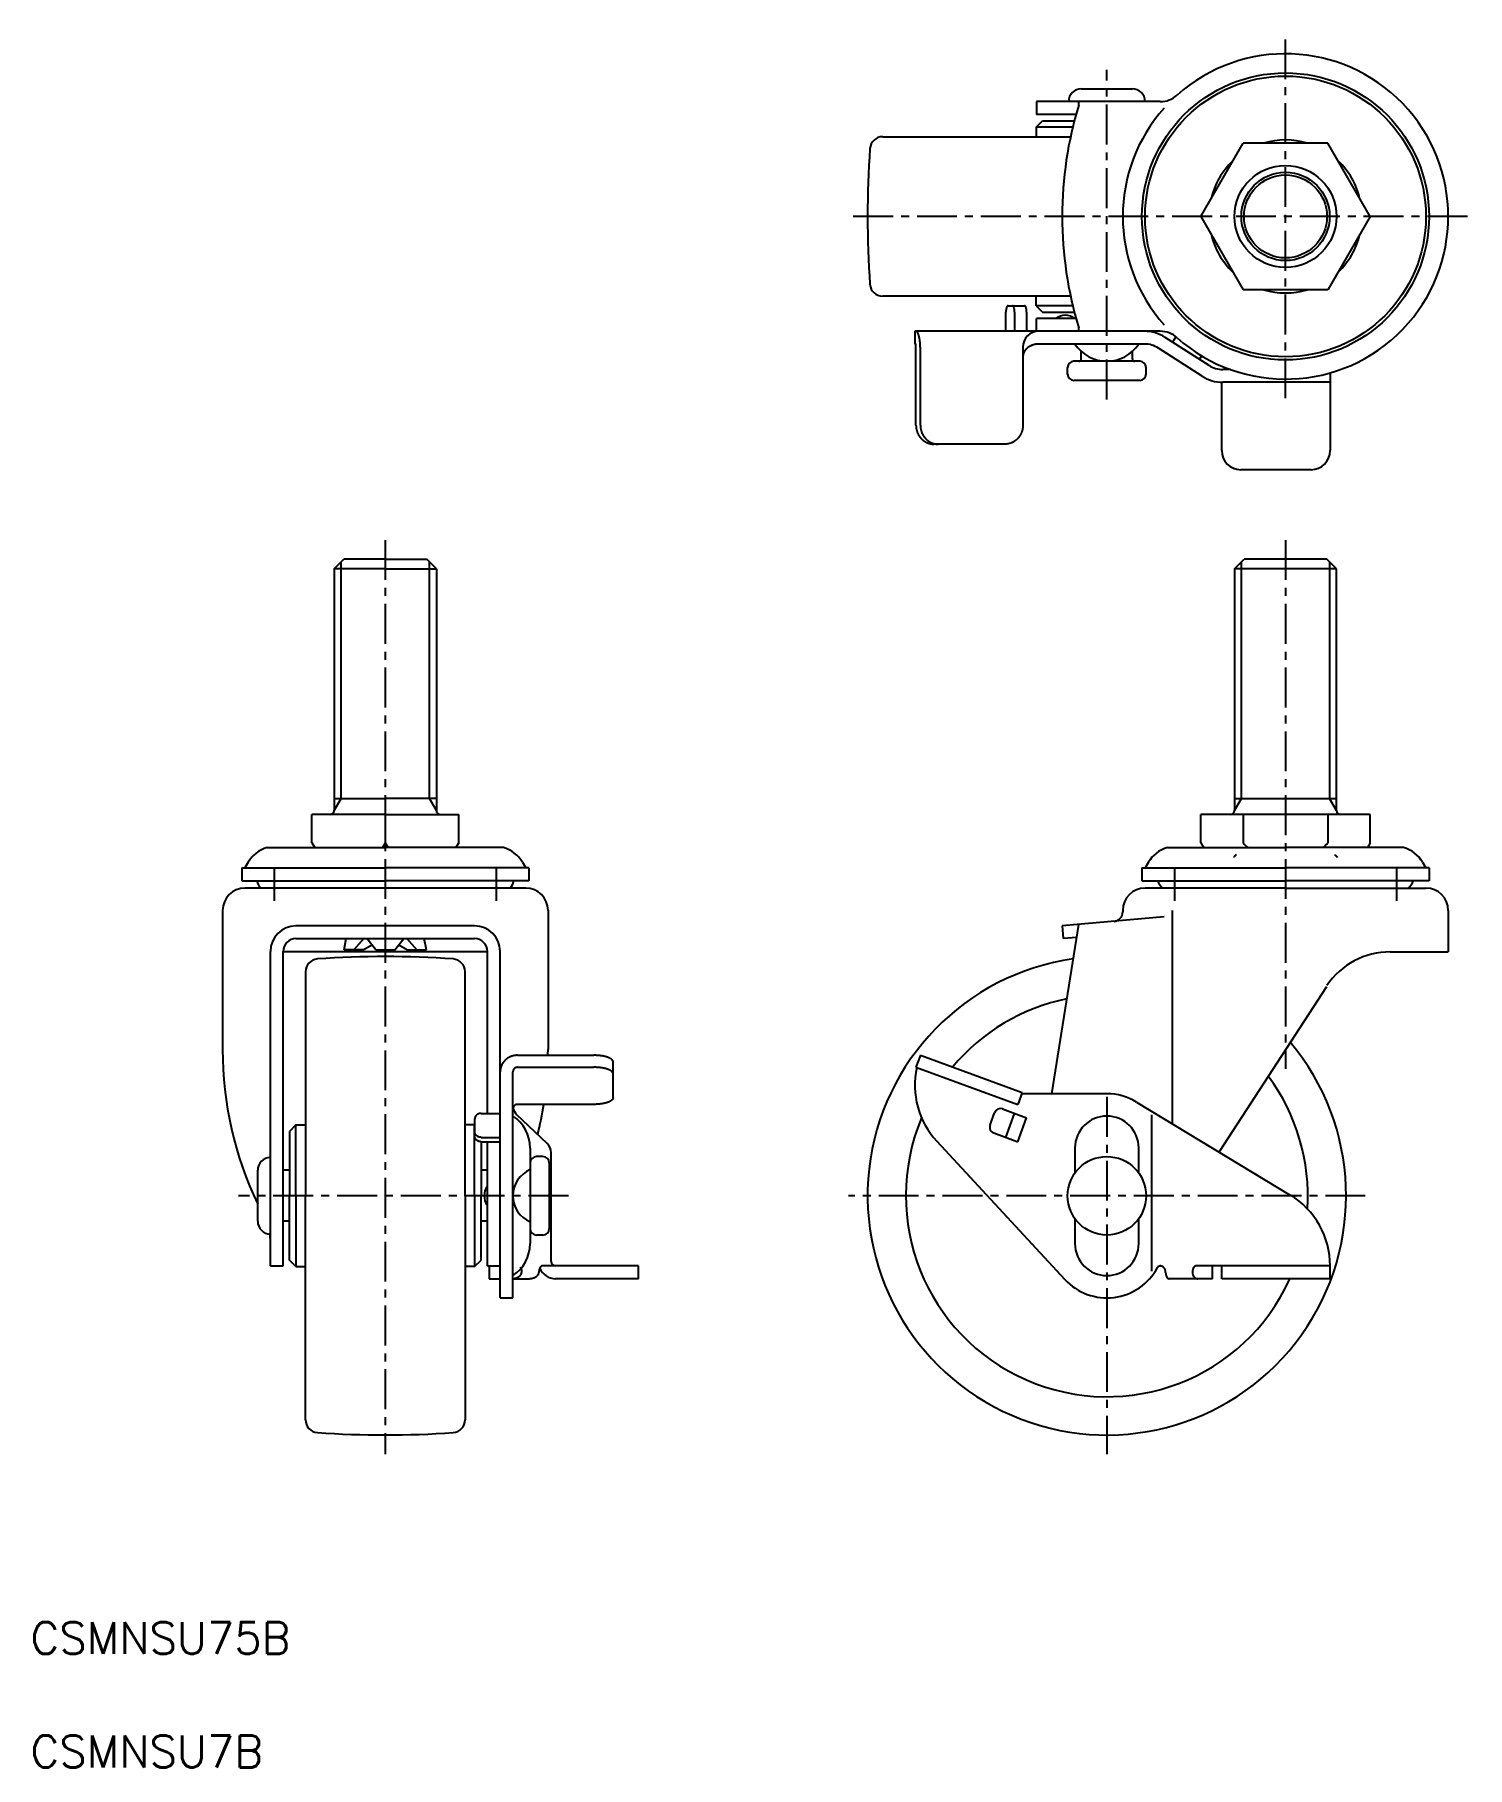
# Model space of a CAD drawing. Extents: x -1 to 224, y -9 to 262.
import ezdxf

# ---------------------------------------------------------------- set-up
doc = ezdxf.new("R2010")
doc.units = 0
doc.header["$LTSCALE"] = 5
doc.linetypes.add('CENTER', pattern=[2, 1.25, -0.25, 0.25, -0.25])
doc.layers.get('0').update_dxf_attribs({"linetype": 'CONTINUOUS'})
doc.layers.add('CENTER', color=1, linetype='CENTER')
doc.styles.get("Standard").update_dxf_attribs({"font": 'txt.shx'})

msp = doc.modelspace()

# ---------------------------------------------------------------- texts
for s, p in [('CSMNSU75B', (-1.164136, 8.575079)), ('CSMNSU7B', (-1.164136, -9.197287))]:
    msp.add_text(s, height=5).set_placement(p)

# ---------------------------------------------------------------- linework, layer by layer
at = {"color": 7, "linetype": 'CONTINUOUS'}
for p, q in [((163.521041, 253.934606), (171.521041, 253.934606)), ((156.521041, 251.934606), (156.521041, 249.934606)), ((175.867797, 251.934606), (156.521041, 251.934606)), ((162.693712, 249.934606), (156.521041, 249.934606)), ((163.121017, 251.405645), (163.121017, 251.934606)), ((156.421041, 247.934606), (157.421041, 248.934606)), ((156.421041, 247.934606), (156.421041, 246.434606)), ((162.177233, 247.934606), (156.421041, 247.934606)), ((157.421041, 248.934606), (161.121041, 248.934606)), ((161.121041, 248.934606), (162.426291, 248.934606)), ((132.393978, 246.434606), (135.072077, 246.434606)), ((135.072077, 246.434606), (161.837569, 246.434606)), ((182.241985, 233.934606), (188.881513, 245.434606)), ((202.16057, 245.434606), (188.881513, 245.434606)), ((208.800098, 233.934606), (202.16057, 245.434606)), ((182.241985, 233.934606), (188.881513, 222.434606)), ((208.800098, 233.934606), (202.16057, 222.434606)), ((135.072077, 221.434606), (132.393978, 221.434606)), ((161.837569, 221.434606), (135.072077, 221.434606)), ((156.421041, 219.934606), (156.421041, 221.434606)), ((202.16057, 222.434606), (188.881513, 222.434606)), ((151.701039, 215.934606), (151.701039, 218.934606)), ((152.043059, 219.934606), (154.606484, 219.934606)), ((153.069119, 218.934606), (153.069119, 215.934606)), ((154.948505, 218.934606), (154.948505, 215.934606)), ((156.421041, 219.934606), (157.421041, 218.934606)), ((162.177233, 219.934606), (156.421041, 219.934606)), ((162.693712, 217.934606), (156.521041, 217.934606)), ((156.521041, 215.934606), (156.521041, 217.934606)), ((157.421041, 218.934606), (161.121041, 218.934606)), ((161.121041, 218.934606), (162.426291, 218.934606)), ((137.430595, 215.934606), (137.430595, 213.934606)), ((173.433421, 215.934606), (137.430595, 215.934606)), ((167.521041, 215.934606), (156.521041, 215.934606)), ((175.867797, 215.934606), (156.521041, 215.934606)), ((163.121017, 215.934606), (163.121017, 216.463566)), ((183.532271, 210.570886), (176.680285, 214.980185)), ((178.346997, 215.073645), (177.816392, 214.249093)), ((137.591466, 213.934606), (137.430595, 213.934606)), ((137.607375, 201.234606), (137.607375, 213.234606)), ((137.607375, 201.234606), (137.607375, 213.234606)), ((138.291415, 201.234606), (138.291415, 213.234606)), ((154.368796, 213.434606), (154.368796, 201.234606)), ((173.433421, 213.934606), (156.868796, 213.934606)), ((163.521041, 211.634606), (163.521041, 212.769467)), ((171.521041, 211.634606), (171.521041, 212.769467)), ((182.449983, 208.889026), (175.597997, 213.298325)), ((182.370815, 212.086916), (182.021041, 211.543373)), ((161.371041, 209.234606), (161.371041, 210.234606)), ((172.671041, 211.234606), (162.371041, 211.234606)), ((173.671041, 209.234606), (173.671041, 210.234606)), ((186.904198, 209.934606), (185.696847, 209.934606)), ((202.521041, 209.414206), (202.521041, 197.234606)), ((172.671041, 208.234606), (162.371041, 208.234606)), ((185.521041, 197.234606), (185.521041, 207.937182)), ((202.521041, 207.934606), (185.696847, 207.934606)), ((151.549718, 198.234606), (140.426453, 198.234606)), ((199.521041, 194.234606), (188.521041, 194.234606)), ((46.434495, 178.701146), (47.934495, 180.201146)), ((54.434495, 180.201146), (47.934495, 180.201146)), ((54.434495, 180.201146), (60.934495, 180.201146)), ((62.434495, 178.701146), (60.934495, 180.201146)), ((187.521041, 178.701146), (189.021041, 180.201146)), ((202.021041, 180.201146), (189.021041, 180.201146)), ((203.521041, 178.701146), (202.021041, 180.201146)), ((54.434495, 178.701146), (46.434495, 178.701146)), ((46.434495, 178.701146), (46.434495, 140.801146)), ((54.434495, 178.701146), (62.434495, 178.701146)), ((62.434495, 178.701146), (62.434495, 140.801146)), ((203.521041, 178.701146), (187.521041, 178.701146)), ((187.521041, 178.701146), (187.521041, 140.801146)), ((203.521041, 140.801146), (203.521041, 178.701146)), ((46.434495, 142.676091), (54.434495, 142.676091)), ((62.434495, 142.676091), (54.434495, 142.676091)), ((187.521041, 142.676091), (203.521041, 142.676091)), ((42.934495, 135.748587), (42.934495, 140.201146)), ((54.434495, 140.201146), (42.934495, 140.201146)), ((54.434495, 140.201146), (54.434495, 135.748587)), ((54.434495, 140.201146), (65.934495, 140.201146)), ((65.934495, 135.748587), (65.934495, 140.201146)), ((182.241985, 135.748587), (182.241985, 140.201146)), ((208.800098, 140.201146), (182.241985, 140.201146)), ((188.881513, 140.201146), (188.881513, 135.748587)), ((202.16057, 140.201146), (202.16057, 135.748587)), ((208.800098, 135.748587), (208.800098, 140.201146)), ((35.934495, 135.001146), (54.434495, 135.001146)), ((42.934495, 135.748587), (43.36603, 135.001146)), ((54.434495, 135.748587), (54.00296, 135.001146)), ((54.434495, 135.748587), (54.86603, 135.001146)), ((72.934495, 135.001146), (54.434495, 135.001146)), ((65.934495, 135.748587), (65.50296, 135.001146)), ((177.021041, 135.001146), (195.521041, 135.001146)), ((182.241985, 135.748587), (182.673521, 135.001146)), ((214.021041, 135.001146), (195.521041, 135.001146)), ((208.800098, 135.748587), (208.368562, 135.001146)), ((31.934495, 131.801146), (31.934495, 129.801146)), ((31.934495, 131.801146), (54.434495, 131.801146)), ((32.944216, 132.684009), (32.434495, 131.801146)), ((76.934495, 131.801146), (54.434495, 131.801146)), ((75.924774, 132.684009), (76.434495, 131.801146)), ((76.934495, 131.801146), (76.934495, 129.801146)), ((173.021041, 131.801146), (173.021041, 129.801146)), ((173.021041, 131.801146), (195.521041, 131.801146)), ((174.030763, 132.684009), (173.521041, 131.801146)), ((218.021041, 131.801146), (195.521041, 131.801146)), ((217.01132, 132.684009), (217.521041, 131.801146)), ((218.021041, 131.801146), (218.021041, 129.801146)), ((31.934495, 129.801146), (54.434495, 129.801146)), ((76.434495, 128.644896), (32.434495, 128.644896)), ((76.934495, 129.801146), (54.434495, 129.801146)), ((173.021041, 129.801146), (195.521041, 129.801146)), ((195.521041, 128.644896), (173.521041, 128.644896)), ((218.021041, 129.801146), (195.521041, 129.801146)), ((195.521041, 128.644896), (217.521041, 128.644896)), ((28.934495, 125.144896), (28.934495, 103.324252)), ((79.934495, 125.144896), (79.934495, 103.324252)), ((170.021041, 125.144896), (170.021041, 124.919393)), ((177.762663, 125.144896), (177.762663, 91.724193)), ((221.021041, 125.144896), (221.021041, 118.644896)), ((68.434495, 122.713753), (40.434495, 122.713753)), ((158.918076, 96.404896), (163.121017, 122.941222)), ((176.514464, 124.112997), (160.521041, 122.713753)), ((160.521041, 122.713753), (160.695353, 120.721364)), ((40.434495, 120.721364), (68.434495, 120.721364)), ((47.987596, 118.976146), (48.318105, 120.721364)), ((51.076306, 120.721364), (49.478995, 118.976146)), ((50.970393, 118.976146), (52.310927, 119.750103)), ((52.943097, 118.976146), (51.517601, 120.721364)), ((55.925893, 118.976146), (57.351389, 120.721364)), ((56.558063, 119.750103), (57.898597, 118.976146)), ((57.792684, 120.721364), (59.389995, 118.976146)), ((60.881393, 118.976146), (60.550885, 120.721364)), ((162.79857, 120.905372), (160.695353, 120.721364)), ((36.434495, 69.404896), (36.434495, 118.713753)), ((38.434495, 69.404896), (38.434495, 118.721364)), ((70.434495, 118.644896), (38.434495, 118.644896)), ((50.970393, 118.976146), (47.987596, 118.976146)), ((52.943097, 118.976146), (55.925893, 118.976146)), ((57.898597, 118.976146), (60.881393, 118.976146)), ((70.434495, 93.327045), (70.434495, 118.721364)), ((72.434495, 64.404896), (72.434495, 118.713753)), ((211.939632, 118.644896), (221.021041, 118.644896)), ((41.934495, 115.53196), (41.934495, 112.85386)), ((66.934495, 112.85386), (66.934495, 115.53196)), ((41.934495, 112.85386), (41.934495, 80.404896)), ((66.934495, 80.404896), (66.934495, 112.85386)), ((201.921806, 113.180564), (185.101539, 87.279625)), ((75.134495, 102.430312), (87.134495, 102.430312)), ((75.134495, 100.550927), (87.134495, 100.550927)), ((90.134495, 95.762645), (90.134495, 101.404251)), ((138.291415, 102.430312), (137.607375, 100.550927)), ((137.607375, 100.550927), (153.58215, 94.736584)), ((138.291415, 102.430312), (154.26619, 96.615969)), ((74.434495, 64.404896), (74.434495, 99.811793)), ((154.26619, 96.615969), (153.58215, 94.736584)), ((167.521041, 96.404896), (154.189365, 96.404896)), ((172.183274, 95.10318), (196.255378, 80.52464)), ((68.434495, 92.387353), (68.434495, 89.823927)), ((69.434495, 93.327045), (72.434495, 93.327045)), ((79.812013, 88.578605), (75.056977, 93.096009)), ((87.134495, 94.736584), (75.134495, 94.736584)), ((149.223981, 91.534028), (149.908021, 93.413413)), ((151.189734, 94.011086), (154.948505, 92.643005)), ((151.701039, 89.568275), (153.069119, 93.327045)), ((153.580424, 88.884234), (154.948505, 92.643005)), ((174.521041, 93.102837), (174.521041, 68.58307)), ((40.434495, 91.504896), (39.434495, 90.504896)), ((39.434495, 90.504896), (39.434495, 86.804896)), ((40.434495, 91.504896), (41.934495, 91.504896)), ((40.434495, 80.404896), (40.434495, 91.504896)), ((68.434495, 91.504896), (66.934495, 91.504896)), ((68.434495, 80.404896), (68.434495, 91.504896)), ((149.821654, 90.252315), (153.580424, 88.884234)), ((69.434495, 89.568275), (72.434495, 89.568275)), ((69.434495, 88.884234), (69.434495, 86.804896)), ((69.434495, 88.884234), (72.434495, 88.884234)), ((70.434495, 69.404896), (70.434495, 88.884234)), ((77.134495, 87.893908), (77.134495, 80.404896)), ((80.434495, 70.104896), (80.434495, 87.128624)), ((140.887044, 88.94571), (160.913968, 67.293711)), ((162.521041, 87.904896), (162.521041, 83.985748)), ((172.521041, 83.985748), (172.521041, 87.904896)), ((34.434495, 76.404896), (34.434495, 84.404896)), ((39.434495, 84.404896), (38.434495, 84.404896)), ((39.434495, 86.804896), (39.434495, 80.404896)), ((69.434495, 86.804896), (69.434495, 80.404896)), ((70.434495, 84.404896), (69.434495, 84.404896)), ((77.134495, 85.554896), (77.134495, 72.915884)), ((79.134495, 86.554896), (78.134495, 86.554896)), ((80.134495, 85.554896), (80.134495, 75.254896)), ((39.434495, 74.004896), (39.434495, 80.404896)), ((40.434495, 80.404896), (40.434495, 69.304896)), ((41.934495, 47.955931), (41.934495, 80.404896)), ((66.934495, 80.404896), (66.934495, 47.955931)), ((68.434495, 80.404896), (68.434495, 69.304896)), ((69.434495, 74.004896), (69.434495, 80.404896)), ((39.434495, 76.404896), (38.434495, 76.404896)), ((70.434495, 76.404896), (69.434495, 76.404896)), ((162.521041, 76.824044), (162.521041, 72.904896)), ((172.521041, 72.904896), (172.521041, 76.824044)), ((39.434495, 70.304896), (39.434495, 74.004896)), ((69.434495, 70.304896), (69.434495, 74.004896)), ((79.134495, 74.254896), (78.134495, 74.254896)), ((36.434495, 69.404896), (38.434495, 69.404896)), ((40.434495, 69.304896), (39.434495, 70.304896)), ((40.434495, 69.304896), (41.934495, 69.304896)), ((68.434495, 69.304896), (66.934495, 69.304896)), ((68.434495, 69.304896), (69.434495, 70.304896)), ((70.434495, 69.404896), (72.434495, 69.404896)), ((70.717897, 69.404896), (70.717897, 67.404896)), ((94.134495, 69.404896), (79.048732, 69.404896)), ((94.134495, 67.404896), (94.134495, 69.404896)), ((175.978424, 69.404896), (175.947191, 69.404896)), ((202.521041, 69.404896), (181.479897, 69.404896)), ((184.073872, 67.404896), (184.073872, 69.404896)), ((185.521041, 67.404896), (185.521041, 69.404896)), ((202.521041, 67.404896), (202.521041, 69.404896)), ((70.717897, 67.404896), (72.434495, 67.404896)), ((74.434495, 67.404896), (76.825728, 67.404896)), ((94.134495, 67.404896), (81.134495, 67.404896)), ((184.073872, 67.404896), (177.275248, 67.404896)), ((202.521041, 67.404896), (185.521041, 67.404896)), ((72.434495, 64.404896), (74.434495, 64.404896)), ((41.934495, 45.277832), (41.934495, 47.955931)), ((66.934495, 47.955931), (66.934495, 45.277832))]:
    msp.add_line(p, q, dxfattribs=at)
at = {"color": 3, "linetype": 'CONTINUOUS'}
for p, q in [((47.516995, 142.676091), (47.516995, 179.783646)), ((61.351995, 142.676091), (61.351995, 179.783646)), ((188.603541, 142.676091), (188.603541, 179.783646)), ((202.438541, 179.783646), (202.438541, 142.676091)), ((46.434495, 140.801146), (47.516995, 142.676091)), ((62.434495, 140.801146), (61.351995, 142.676091)), ((187.521041, 140.801146), (188.603541, 142.676091)), ((203.521041, 140.801146), (202.438541, 142.676091))]:
    msp.add_line(p, q, dxfattribs=at)
at = {"color": 7, "linetype": 'CONTINUOUS'}
for points in [[(152.043, 219.935, 0), (152.039, 219.935, 0), (152.035, 219.934, 0), (152.03, 219.934, 0), (152.026, 219.933, 0), (152.022, 219.933, 0), (152.018, 219.932, 0), (152.014, 219.931, 0), (152.01, 219.93, 0), (152.005, 219.929, 0), (152.001, 219.927, 0), (151.997, 219.926, 0), (151.993, 219.924, 0), (151.989, 219.922, 0), (151.985, 219.92, 0), (151.98, 219.918, 0), (151.976, 219.915, 0), (151.972, 219.913, 0), (151.968, 219.91, 0), (151.964, 219.908, 0), (151.96, 219.905, 0), (151.956, 219.902, 0), (151.952, 219.898, 0), (151.948, 219.895, 0), (151.944, 219.892, 0), (151.94, 219.888, 0), (151.936, 219.884, 0), (151.932, 219.88, 0), (151.928, 219.876, 0), (151.924, 219.872, 0), (151.92, 219.868, 0), (151.916, 219.863, 0), (151.912, 219.858, 0), (151.908, 219.854, 0), (151.904, 219.849, 0), (151.901, 219.844, 0), (151.897, 219.839, 0), (151.893, 219.833, 0), (151.889, 219.828, 0), (151.886, 219.822, 0), (151.882, 219.817, 0), (151.878, 219.811, 0), (151.874, 219.805, 0), (151.871, 219.799, 0), (151.867, 219.792, 0), (151.864, 219.786, 0), (151.86, 219.779, 0), (151.857, 219.773, 0), (151.853, 219.766, 0), (151.85, 219.759, 0), (151.846, 219.752, 0), (151.843, 219.745, 0), (151.839, 219.738, 0), (151.836, 219.73, 0), (151.833, 219.723, 0), (151.829, 219.715, 0), (151.826, 219.708, 0), (151.823, 219.7, 0), (151.82, 219.692, 0), (151.816, 219.684, 0), (151.813, 219.676, 0), (151.81, 219.667, 0), (151.807, 219.659, 0), (151.804, 219.65, 0), (151.801, 219.642, 0), (151.798, 219.633, 0), (151.795, 219.624, 0), (151.792, 219.615, 0), (151.79, 219.606, 0), (151.787, 219.597, 0), (151.784, 219.588, 0), (151.781, 219.578, 0), (151.779, 219.569, 0), (151.776, 219.559, 0), (151.773, 219.55, 0), (151.771, 219.54, 0), (151.768, 219.53, 0), (151.766, 219.52, 0), (151.763, 219.51, 0), (151.761, 219.5, 0), (151.759, 219.49, 0), (151.756, 219.48, 0), (151.754, 219.47, 0), (151.752, 219.459, 0), (151.75, 219.449, 0), (151.748, 219.438, 0), (151.745, 219.428, 0), (151.743, 219.417, 0), (151.741, 219.406, 0), (151.739, 219.395, 0), (151.738, 219.384, 0), (151.736, 219.373, 0), (151.734, 219.362, 0), (151.732, 219.351, 0), (151.73, 219.34, 0), (151.729, 219.329, 0), (151.727, 219.317, 0), (151.725, 219.306, 0), (151.724, 219.295, 0), (151.722, 219.283, 0), (151.721, 219.271, 0), (151.72, 219.26, 0), (151.718, 219.248, 0), (151.717, 219.237, 0), (151.716, 219.225, 0), (151.715, 219.213, 0), (151.713, 219.201, 0), (151.712, 219.189, 0), (151.711, 219.178, 0), (151.71, 219.166, 0), (151.709, 219.154, 0), (151.708, 219.142, 0), (151.708, 219.13, 0), (151.707, 219.118, 0), (151.706, 219.106, 0), (151.705, 219.093, 0), (151.705, 219.081, 0), (151.704, 219.069, 0), (151.704, 219.057, 0), (151.703, 219.045, 0), (151.703, 219.033, 0), (151.702, 219.02, 0), (151.702, 219.008, 0), (151.702, 218.996, 0), (151.701, 218.984, 0), (151.701, 218.971, 0), (151.701, 218.959, 0), (151.701, 218.947, 0), (151.701, 218.935, 0)], [(153.069, 218.935, 0), (153.069, 218.947, 0), (153.069, 218.959, 0), (153.069, 218.971, 0), (153.069, 218.984, 0), (153.068, 218.996, 0), (153.068, 219.008, 0), (153.068, 219.02, 0), (153.067, 219.033, 0), (153.067, 219.045, 0), (153.067, 219.057, 0), (153.066, 219.069, 0), (153.065, 219.081, 0), (153.065, 219.093, 0), (153.064, 219.106, 0), (153.063, 219.118, 0), (153.063, 219.13, 0), (153.062, 219.142, 0), (153.061, 219.154, 0), (153.06, 219.166, 0), (153.059, 219.178, 0), (153.058, 219.189, 0), (153.057, 219.201, 0), (153.056, 219.213, 0), (153.054, 219.225, 0), (153.053, 219.237, 0), (153.052, 219.248, 0), (153.051, 219.26, 0), (153.049, 219.271, 0), (153.048, 219.283, 0), (153.046, 219.295, 0), (153.045, 219.306, 0), (153.043, 219.317, 0), (153.041, 219.329, 0), (153.04, 219.34, 0), (153.038, 219.351, 0), (153.036, 219.362, 0), (153.034, 219.373, 0), (153.033, 219.384, 0), (153.031, 219.395, 0), (153.029, 219.406, 0), (153.027, 219.417, 0), (153.025, 219.428, 0), (153.023, 219.438, 0), (153.02, 219.449, 0), (153.018, 219.459, 0), (153.016, 219.47, 0), (153.014, 219.48, 0), (153.011, 219.49, 0), (153.009, 219.5, 0), (153.007, 219.51, 0), (153.004, 219.52, 0), (153.002, 219.53, 0), (152.999, 219.54, 0), (152.997, 219.55, 0), (152.994, 219.559, 0), (152.991, 219.569, 0), (152.989, 219.578, 0), (152.986, 219.588, 0), (152.983, 219.597, 0), (152.981, 219.606, 0), (152.978, 219.615, 0), (152.975, 219.624, 0), (152.972, 219.633, 0), (152.969, 219.642, 0), (152.966, 219.65, 0), (152.963, 219.659, 0), (152.96, 219.667, 0), (152.957, 219.676, 0), (152.954, 219.684, 0), (152.95, 219.692, 0), (152.947, 219.7, 0), (152.944, 219.708, 0), (152.941, 219.715, 0), (152.938, 219.723, 0), (152.934, 219.73, 0), (152.931, 219.738, 0), (152.927, 219.745, 0), (152.924, 219.752, 0), (152.921, 219.759, 0), (152.917, 219.766, 0), (152.914, 219.773, 0), (152.91, 219.779, 0), (152.907, 219.786, 0), (152.903, 219.792, 0), (152.899, 219.799, 0), (152.896, 219.805, 0), (152.892, 219.811, 0), (152.888, 219.817, 0), (152.885, 219.822, 0), (152.881, 219.828, 0), (152.877, 219.833, 0), (152.873, 219.839, 0), (152.87, 219.844, 0), (152.866, 219.849, 0), (152.862, 219.854, 0), (152.858, 219.858, 0), (152.854, 219.863, 0), (152.85, 219.868, 0), (152.846, 219.872, 0), (152.842, 219.876, 0), (152.838, 219.88, 0), (152.834, 219.884, 0), (152.83, 219.888, 0), (152.826, 219.892, 0), (152.822, 219.895, 0), (152.818, 219.898, 0), (152.814, 219.902, 0), (152.81, 219.905, 0), (152.806, 219.908, 0), (152.802, 219.91, 0), (152.798, 219.913, 0), (152.794, 219.915, 0), (152.79, 219.918, 0), (152.786, 219.92, 0), (152.781, 219.922, 0), (152.777, 219.924, 0), (152.773, 219.926, 0), (152.769, 219.927, 0), (152.765, 219.929, 0), (152.761, 219.93, 0), (152.756, 219.931, 0), (152.752, 219.932, 0), (152.748, 219.933, 0), (152.744, 219.933, 0), (152.74, 219.934, 0), (152.735, 219.934, 0), (152.731, 219.935, 0), (152.727, 219.935, 0)], [(154.949, 218.935, 0), (154.948, 218.947, 0), (154.948, 218.959, 0), (154.948, 218.971, 0), (154.948, 218.984, 0), (154.948, 218.996, 0), (154.948, 219.008, 0), (154.947, 219.02, 0), (154.947, 219.033, 0), (154.946, 219.045, 0), (154.946, 219.057, 0), (154.945, 219.069, 0), (154.945, 219.081, 0), (154.944, 219.093, 0), (154.943, 219.106, 0), (154.943, 219.118, 0), (154.942, 219.13, 0), (154.941, 219.142, 0), (154.94, 219.154, 0), (154.939, 219.166, 0), (154.938, 219.178, 0), (154.937, 219.189, 0), (154.936, 219.201, 0), (154.935, 219.213, 0), (154.934, 219.225, 0), (154.933, 219.237, 0), (154.931, 219.248, 0), (154.93, 219.26, 0), (154.929, 219.271, 0), (154.927, 219.283, 0), (154.926, 219.295, 0), (154.924, 219.306, 0), (154.922, 219.317, 0), (154.921, 219.329, 0), (154.919, 219.34, 0), (154.917, 219.351, 0), (154.916, 219.362, 0), (154.914, 219.373, 0), (154.912, 219.384, 0), (154.91, 219.395, 0), (154.908, 219.406, 0), (154.906, 219.417, 0), (154.904, 219.428, 0), (154.902, 219.438, 0), (154.9, 219.449, 0), (154.898, 219.459, 0), (154.895, 219.47, 0), (154.893, 219.48, 0), (154.891, 219.49, 0), (154.889, 219.5, 0), (154.886, 219.51, 0), (154.884, 219.52, 0), (154.881, 219.53, 0), (154.879, 219.54, 0), (154.876, 219.55, 0), (154.874, 219.559, 0), (154.871, 219.569, 0), (154.868, 219.578, 0), (154.865, 219.588, 0), (154.863, 219.597, 0), (154.86, 219.606, 0), (154.857, 219.615, 0), (154.854, 219.624, 0), (154.851, 219.633, 0), (154.848, 219.642, 0), (154.845, 219.65, 0), (154.842, 219.659, 0), (154.839, 219.667, 0), (154.836, 219.676, 0), (154.833, 219.684, 0), (154.83, 219.692, 0), (154.827, 219.7, 0), (154.823, 219.708, 0), (154.82, 219.715, 0), (154.817, 219.723, 0), (154.814, 219.73, 0), (154.81, 219.738, 0), (154.807, 219.745, 0), (154.803, 219.752, 0), (154.8, 219.759, 0), (154.797, 219.766, 0), (154.793, 219.773, 0), (154.789, 219.779, 0), (154.786, 219.786, 0), (154.782, 219.792, 0), (154.779, 219.799, 0), (154.775, 219.805, 0), (154.771, 219.811, 0), (154.768, 219.817, 0), (154.764, 219.822, 0), (154.76, 219.828, 0), (154.756, 219.833, 0), (154.753, 219.839, 0), (154.749, 219.844, 0), (154.745, 219.849, 0), (154.741, 219.854, 0), (154.737, 219.858, 0), (154.733, 219.863, 0), (154.73, 219.868, 0), (154.726, 219.872, 0), (154.722, 219.876, 0), (154.718, 219.88, 0), (154.714, 219.884, 0), (154.71, 219.888, 0), (154.706, 219.892, 0), (154.702, 219.895, 0), (154.698, 219.898, 0), (154.694, 219.902, 0), (154.69, 219.905, 0), (154.686, 219.908, 0), (154.681, 219.91, 0), (154.677, 219.913, 0), (154.673, 219.915, 0), (154.669, 219.918, 0), (154.665, 219.92, 0), (154.661, 219.922, 0), (154.657, 219.924, 0), (154.653, 219.926, 0), (154.648, 219.927, 0), (154.644, 219.929, 0), (154.64, 219.93, 0), (154.636, 219.931, 0), (154.632, 219.932, 0), (154.627, 219.933, 0), (154.623, 219.933, 0), (154.619, 219.934, 0), (154.615, 219.934, 0), (154.611, 219.935, 0), (154.606, 219.935, 0)], [(138.291, 213.235, 0), (138.291, 213.268, 0), (138.291, 213.301, 0), (138.291, 213.334, 0), (138.291, 213.367, 0), (138.29, 213.4, 0), (138.29, 213.433, 0), (138.289, 213.466, 0), (138.288, 213.499, 0), (138.287, 213.532, 0), (138.286, 213.565, 0), (138.285, 213.598, 0), (138.284, 213.631, 0), (138.283, 213.664, 0), (138.281, 213.696, 0), (138.28, 213.729, 0), (138.278, 213.761, 0), (138.276, 213.794, 0), (138.274, 213.826, 0), (138.272, 213.858, 0), (138.27, 213.891, 0), (138.268, 213.923, 0), (138.266, 213.955, 0), (138.264, 213.987, 0), (138.261, 214.018, 0), (138.259, 214.05, 0), (138.256, 214.082, 0), (138.253, 214.113, 0), (138.25, 214.144, 0), (138.248, 214.175, 0), (138.245, 214.206, 0), (138.241, 214.237, 0), (138.238, 214.268, 0), (138.235, 214.298, 0), (138.231, 214.329, 0), (138.228, 214.359, 0), (138.224, 214.389, 0), (138.22, 214.419, 0), (138.217, 214.449, 0), (138.213, 214.478, 0), (138.209, 214.507, 0), (138.205, 214.537, 0), (138.2, 214.565, 0), (138.196, 214.594, 0), (138.192, 214.623, 0), (138.187, 214.651, 0), (138.183, 214.679, 0), (138.178, 214.707, 0), (138.173, 214.735, 0), (138.169, 214.762, 0), (138.164, 214.789, 0), (138.159, 214.816, 0), (138.154, 214.843, 0), (138.149, 214.869, 0), (138.143, 214.896, 0), (138.138, 214.922, 0), (138.133, 214.947, 0), (138.127, 214.973, 0), (138.121, 214.998, 0), (138.116, 215.023, 0), (138.11, 215.048, 0), (138.104, 215.072, 0), (138.098, 215.096, 0), (138.092, 215.12, 0), (138.086, 215.144, 0), (138.08, 215.167, 0), (138.074, 215.19, 0), (138.068, 215.213, 0), (138.062, 215.235, 0), (138.055, 215.257, 0), (138.049, 215.279, 0), (138.042, 215.301, 0), (138.036, 215.322, 0), (138.029, 215.343, 0), (138.022, 215.363, 0), (138.015, 215.383, 0), (138.008, 215.403, 0), (138.001, 215.423, 0), (137.995, 215.442, 0), (137.987, 215.461, 0), (137.98, 215.48, 0), (137.973, 215.498, 0), (137.966, 215.516, 0), (137.959, 215.533, 0), (137.951, 215.55, 0), (137.944, 215.567, 0), (137.936, 215.584, 0), (137.929, 215.6, 0), (137.921, 215.616, 0), (137.914, 215.631, 0), (137.906, 215.646, 0), (137.898, 215.661, 0), (137.891, 215.675, 0), (137.883, 215.689, 0), (137.875, 215.703, 0), (137.867, 215.716, 0), (137.859, 215.729, 0), (137.851, 215.742, 0), (137.843, 215.754, 0), (137.835, 215.765, 0), (137.827, 215.777, 0), (137.819, 215.788, 0), (137.811, 215.798, 0), (137.803, 215.809, 0), (137.795, 215.818, 0), (137.786, 215.828, 0), (137.778, 215.837, 0), (137.77, 215.845, 0), (137.762, 215.854, 0), (137.753, 215.862, 0), (137.745, 215.869, 0), (137.736, 215.876, 0), (137.728, 215.883, 0), (137.72, 215.889, 0), (137.711, 215.895, 0), (137.703, 215.9, 0), (137.694, 215.905, 0), (137.686, 215.91, 0), (137.677, 215.914, 0), (137.669, 215.918, 0), (137.66, 215.922, 0), (137.652, 215.925, 0), (137.643, 215.927, 0), (137.634, 215.93, 0), (137.626, 215.931, 0), (137.617, 215.933, 0), (137.609, 215.934, 0), (137.6, 215.934, 0), (137.591, 215.935, 0)], [(137.607, 213.235, 0), (137.607, 213.243, 0), (137.607, 213.252, 0), (137.607, 213.26, 0), (137.607, 213.269, 0), (137.607, 213.278, 0), (137.607, 213.286, 0), (137.607, 213.295, 0), (137.607, 213.303, 0), (137.607, 213.312, 0), (137.607, 213.32, 0), (137.607, 213.329, 0), (137.607, 213.337, 0), (137.607, 213.346, 0), (137.607, 213.354, 0), (137.607, 213.363, 0), (137.607, 213.371, 0), (137.607, 213.38, 0), (137.607, 213.388, 0), (137.607, 213.396, 0), (137.607, 213.405, 0), (137.607, 213.413, 0), (137.607, 213.421, 0), (137.607, 213.43, 0), (137.607, 213.438, 0), (137.607, 213.446, 0), (137.607, 213.454, 0), (137.607, 213.462, 0), (137.606, 213.47, 0), (137.606, 213.478, 0), (137.606, 213.487, 0), (137.606, 213.495, 0), (137.606, 213.502, 0), (137.606, 213.51, 0), (137.606, 213.518, 0), (137.606, 213.526, 0), (137.606, 213.534, 0), (137.606, 213.542, 0), (137.606, 213.549, 0), (137.606, 213.557, 0), (137.605, 213.565, 0), (137.605, 213.572, 0), (137.605, 213.58, 0), (137.605, 213.587, 0), (137.605, 213.594, 0), (137.605, 213.602, 0), (137.605, 213.609, 0), (137.605, 213.616, 0), (137.605, 213.624, 0), (137.605, 213.631, 0), (137.604, 213.638, 0), (137.604, 213.645, 0), (137.604, 213.652, 0), (137.604, 213.658, 0), (137.604, 213.665, 0), (137.604, 213.672, 0), (137.604, 213.679, 0), (137.604, 213.685, 0), (137.604, 213.692, 0), (137.603, 213.698, 0), (137.603, 213.705, 0), (137.603, 213.711, 0), (137.603, 213.717, 0), (137.603, 213.723, 0), (137.603, 213.73, 0), (137.603, 213.736, 0), (137.602, 213.742, 0), (137.602, 213.747, 0), (137.602, 213.753, 0), (137.602, 213.759, 0), (137.602, 213.765, 0), (137.602, 213.77, 0), (137.602, 213.776, 0), (137.601, 213.781, 0), (137.601, 213.786, 0), (137.601, 213.792, 0), (137.601, 213.797, 0), (137.601, 213.802, 0), (137.601, 213.807, 0), (137.6, 213.812, 0), (137.6, 213.817, 0), (137.6, 213.821, 0), (137.6, 213.826, 0), (137.6, 213.831, 0), (137.6, 213.835, 0), (137.599, 213.839, 0), (137.599, 213.844, 0), (137.599, 213.848, 0), (137.599, 213.852, 0), (137.599, 213.856, 0), (137.599, 213.86, 0), (137.598, 213.864, 0), (137.598, 213.867, 0), (137.598, 213.871, 0), (137.598, 213.875, 0), (137.598, 213.878, 0), (137.598, 213.881, 0), (137.597, 213.885, 0), (137.597, 213.888, 0), (137.597, 213.891, 0), (137.597, 213.894, 0), (137.597, 213.897, 0), (137.596, 213.899, 0), (137.596, 213.902, 0), (137.596, 213.904, 0), (137.596, 213.907, 0), (137.596, 213.909, 0), (137.596, 213.911, 0), (137.595, 213.914, 0), (137.595, 213.916, 0), (137.595, 213.918, 0), (137.595, 213.919, 0), (137.595, 213.921, 0), (137.594, 213.923, 0), (137.594, 213.924, 0), (137.594, 213.926, 0), (137.594, 213.927, 0), (137.594, 213.928, 0), (137.593, 213.929, 0), (137.593, 213.93, 0), (137.593, 213.931, 0), (137.593, 213.932, 0), (137.593, 213.933, 0), (137.592, 213.933, 0), (137.592, 213.934, 0), (137.592, 213.934, 0), (137.592, 213.934, 0), (137.592, 213.935, 0), (137.591, 213.935, 0)], [(156.869, 213.935, 0), (156.838, 213.934, 0), (156.807, 213.934, 0), (156.777, 213.933, 0), (156.746, 213.932, 0), (156.715, 213.931, 0), (156.685, 213.929, 0), (156.654, 213.927, 0), (156.624, 213.925, 0), (156.593, 213.922, 0), (156.563, 213.92, 0), (156.532, 213.916, 0), (156.502, 213.913, 0), (156.472, 213.909, 0), (156.441, 213.905, 0), (156.411, 213.901, 0), (156.381, 213.896, 0), (156.351, 213.891, 0), (156.321, 213.886, 0), (156.291, 213.88, 0), (156.261, 213.875, 0), (156.232, 213.869, 0), (156.202, 213.862, 0), (156.172, 213.855, 0), (156.143, 213.848, 0), (156.114, 213.841, 0), (156.085, 213.834, 0), (156.056, 213.826, 0), (156.027, 213.818, 0), (155.998, 213.809, 0), (155.969, 213.801, 0), (155.941, 213.792, 0), (155.912, 213.782, 0), (155.884, 213.773, 0), (155.856, 213.763, 0), (155.828, 213.753, 0), (155.8, 213.743, 0), (155.772, 213.732, 0), (155.745, 213.721, 0), (155.717, 213.71, 0), (155.69, 213.698, 0), (155.663, 213.687, 0), (155.637, 213.675, 0), (155.61, 213.663, 0), (155.584, 213.65, 0), (155.557, 213.637, 0), (155.531, 213.624, 0), (155.505, 213.611, 0), (155.48, 213.598, 0), (155.454, 213.584, 0), (155.429, 213.57, 0), (155.404, 213.556, 0), (155.38, 213.541, 0), (155.355, 213.526, 0), (155.331, 213.511, 0), (155.307, 213.496, 0), (155.283, 213.481, 0), (155.259, 213.465, 0), (155.236, 213.449, 0), (155.213, 213.433, 0), (155.19, 213.417, 0), (155.167, 213.4, 0), (155.145, 213.383, 0), (155.123, 213.366, 0), (155.101, 213.349, 0), (155.079, 213.331, 0), (155.058, 213.314, 0), (155.037, 213.296, 0), (155.016, 213.278, 0), (154.996, 213.259, 0), (154.976, 213.241, 0), (154.956, 213.222, 0), (154.936, 213.203, 0), (154.917, 213.184, 0), (154.898, 213.165, 0), (154.879, 213.146, 0), (154.861, 213.126, 0), (154.843, 213.106, 0), (154.825, 213.086, 0), (154.807, 213.066, 0), (154.79, 213.046, 0), (154.773, 213.025, 0), (154.757, 213.005, 0), (154.74, 212.984, 0), (154.724, 212.963, 0), (154.709, 212.942, 0), (154.694, 212.92, 0), (154.679, 212.899, 0), (154.664, 212.877, 0), (154.65, 212.856, 0), (154.636, 212.834, 0), (154.622, 212.812, 0), (154.609, 212.79, 0), (154.596, 212.767, 0), (154.583, 212.745, 0), (154.571, 212.723, 0), (154.559, 212.7, 0), (154.548, 212.677, 0), (154.536, 212.654, 0), (154.525, 212.631, 0), (154.515, 212.608, 0), (154.505, 212.585, 0), (154.495, 212.562, 0), (154.486, 212.539, 0), (154.476, 212.515, 0), (154.468, 212.492, 0), (154.459, 212.468, 0), (154.451, 212.444, 0), (154.444, 212.421, 0), (154.436, 212.397, 0), (154.43, 212.373, 0), (154.423, 212.349, 0), (154.417, 212.325, 0), (154.411, 212.301, 0), (154.406, 212.277, 0), (154.401, 212.252, 0), (154.396, 212.228, 0), (154.392, 212.204, 0), (154.388, 212.179, 0), (154.384, 212.155, 0), (154.381, 212.131, 0), (154.378, 212.106, 0), (154.376, 212.082, 0), (154.374, 212.057, 0), (154.372, 212.033, 0), (154.37, 212.008, 0), (154.37, 211.984, 0), (154.369, 211.959, 0), (154.369, 211.935, 0)], [(137.607, 201.235, 0), (137.608, 201.198, 0), (137.608, 201.161, 0), (137.609, 201.124, 0), (137.611, 201.087, 0), (137.613, 201.051, 0), (137.615, 201.014, 0), (137.618, 200.977, 0), (137.621, 200.941, 0), (137.625, 200.904, 0), (137.629, 200.867, 0), (137.633, 200.831, 0), (137.638, 200.794, 0), (137.643, 200.758, 0), (137.649, 200.722, 0), (137.655, 200.685, 0), (137.662, 200.649, 0), (137.668, 200.613, 0), (137.676, 200.577, 0), (137.684, 200.541, 0), (137.692, 200.506, 0), (137.7, 200.47, 0), (137.709, 200.434, 0), (137.719, 200.399, 0), (137.729, 200.364, 0), (137.739, 200.329, 0), (137.75, 200.294, 0), (137.761, 200.259, 0), (137.772, 200.224, 0), (137.784, 200.189, 0), (137.796, 200.155, 0), (137.809, 200.121, 0), (137.822, 200.087, 0), (137.835, 200.053, 0), (137.849, 200.019, 0), (137.863, 199.985, 0), (137.878, 199.952, 0), (137.893, 199.919, 0), (137.908, 199.886, 0), (137.924, 199.853, 0), (137.94, 199.82, 0), (137.957, 199.788, 0), (137.974, 199.756, 0), (137.991, 199.724, 0), (138.008, 199.692, 0), (138.026, 199.661, 0), (138.045, 199.63, 0), (138.063, 199.599, 0), (138.082, 199.568, 0), (138.102, 199.537, 0), (138.122, 199.507, 0), (138.142, 199.477, 0), (138.162, 199.448, 0), (138.183, 199.418, 0), (138.204, 199.389, 0), (138.225, 199.36, 0), (138.247, 199.331, 0), (138.269, 199.303, 0), (138.292, 199.275, 0), (138.315, 199.247, 0), (138.338, 199.22, 0), (138.361, 199.193, 0), (138.385, 199.166, 0), (138.409, 199.139, 0), (138.433, 199.113, 0), (138.458, 199.087, 0), (138.483, 199.062, 0), (138.508, 199.037, 0), (138.533, 199.012, 0), (138.559, 198.987, 0), (138.585, 198.963, 0), (138.611, 198.939, 0), (138.638, 198.916, 0), (138.665, 198.892, 0), (138.692, 198.87, 0), (138.719, 198.847, 0), (138.747, 198.825, 0), (138.775, 198.803, 0), (138.803, 198.782, 0), (138.832, 198.761, 0), (138.86, 198.74, 0), (138.889, 198.72, 0), (138.918, 198.7, 0), (138.948, 198.681, 0), (138.977, 198.661, 0), (139.007, 198.643, 0), (139.037, 198.624, 0), (139.067, 198.606, 0), (139.098, 198.589, 0), (139.128, 198.572, 0), (139.159, 198.555, 0), (139.19, 198.539, 0), (139.221, 198.523, 0), (139.253, 198.507, 0), (139.284, 198.492, 0), (139.316, 198.477, 0), (139.348, 198.463, 0), (139.38, 198.449, 0), (139.412, 198.436, 0), (139.444, 198.423, 0), (139.477, 198.41, 0), (139.509, 198.398, 0), (139.542, 198.386, 0), (139.575, 198.375, 0), (139.608, 198.364, 0), (139.641, 198.353, 0), (139.675, 198.343, 0), (139.708, 198.334, 0), (139.741, 198.325, 0), (139.775, 198.316, 0), (139.809, 198.307, 0), (139.843, 198.3, 0), (139.876, 198.292, 0), (139.91, 198.285, 0), (139.944, 198.279, 0), (139.979, 198.273, 0), (140.013, 198.267, 0), (140.047, 198.262, 0), (140.081, 198.257, 0), (140.116, 198.253, 0), (140.15, 198.249, 0), (140.185, 198.246, 0), (140.219, 198.243, 0), (140.254, 198.24, 0), (140.288, 198.238, 0), (140.323, 198.237, 0), (140.357, 198.236, 0), (140.392, 198.235, 0), (140.426, 198.235, 0)], [(138.291, 201.235, 0), (138.292, 201.198, 0), (138.292, 201.161, 0), (138.293, 201.124, 0), (138.295, 201.087, 0), (138.297, 201.051, 0), (138.299, 201.014, 0), (138.302, 200.977, 0), (138.305, 200.941, 0), (138.309, 200.904, 0), (138.313, 200.867, 0), (138.317, 200.831, 0), (138.322, 200.794, 0), (138.327, 200.758, 0), (138.333, 200.722, 0), (138.339, 200.685, 0), (138.346, 200.649, 0), (138.353, 200.613, 0), (138.36, 200.577, 0), (138.368, 200.541, 0), (138.376, 200.506, 0), (138.385, 200.47, 0), (138.394, 200.434, 0), (138.403, 200.399, 0), (138.413, 200.364, 0), (138.423, 200.329, 0), (138.434, 200.294, 0), (138.445, 200.259, 0), (138.456, 200.224, 0), (138.468, 200.189, 0), (138.48, 200.155, 0), (138.493, 200.121, 0), (138.506, 200.087, 0), (138.519, 200.053, 0), (138.533, 200.019, 0), (138.547, 199.985, 0), (138.562, 199.952, 0), (138.577, 199.919, 0), (138.592, 199.886, 0), (138.608, 199.853, 0), (138.624, 199.82, 0), (138.641, 199.788, 0), (138.658, 199.756, 0), (138.675, 199.724, 0), (138.692, 199.692, 0), (138.71, 199.661, 0), (138.729, 199.63, 0), (138.747, 199.599, 0), (138.767, 199.568, 0), (138.786, 199.537, 0), (138.806, 199.507, 0), (138.826, 199.477, 0), (138.846, 199.448, 0), (138.867, 199.418, 0), (138.888, 199.389, 0), (138.91, 199.36, 0), (138.931, 199.331, 0), (138.953, 199.303, 0), (138.976, 199.275, 0), (138.999, 199.247, 0), (139.022, 199.22, 0), (139.045, 199.193, 0), (139.069, 199.166, 0), (139.093, 199.139, 0), (139.117, 199.113, 0), (139.142, 199.087, 0), (139.167, 199.062, 0), (139.192, 199.037, 0), (139.217, 199.012, 0), (139.243, 198.987, 0), (139.269, 198.963, 0), (139.295, 198.939, 0), (139.322, 198.916, 0), (139.349, 198.892, 0), (139.376, 198.87, 0), (139.404, 198.847, 0), (139.431, 198.825, 0), (139.459, 198.803, 0), (139.487, 198.782, 0), (139.516, 198.761, 0), (139.544, 198.74, 0), (139.573, 198.72, 0), (139.602, 198.7, 0), (139.632, 198.681, 0), (139.661, 198.661, 0), (139.691, 198.643, 0), (139.721, 198.624, 0), (139.751, 198.606, 0), (139.782, 198.589, 0), (139.812, 198.572, 0), (139.843, 198.555, 0), (139.874, 198.539, 0), (139.905, 198.523, 0), (139.937, 198.507, 0), (139.968, 198.492, 0), (140, 198.477, 0), (140.032, 198.463, 0), (140.064, 198.449, 0), (140.096, 198.436, 0), (140.128, 198.423, 0), (140.161, 198.41, 0), (140.193, 198.398, 0), (140.226, 198.386, 0), (140.259, 198.375, 0), (140.292, 198.364, 0), (140.325, 198.353, 0), (140.359, 198.343, 0), (140.392, 198.334, 0), (140.426, 198.325, 0), (140.459, 198.316, 0), (140.493, 198.307, 0), (140.527, 198.3, 0), (140.561, 198.292, 0), (140.594, 198.285, 0), (140.629, 198.279, 0), (140.663, 198.273, 0), (140.697, 198.267, 0), (140.731, 198.262, 0), (140.765, 198.257, 0), (140.8, 198.253, 0), (140.834, 198.249, 0), (140.869, 198.246, 0), (140.903, 198.243, 0), (140.938, 198.24, 0), (140.972, 198.238, 0), (141.007, 198.237, 0), (141.041, 198.236, 0), (141.076, 198.235, 0), (141.11, 198.235, 0)], [(154.369, 201.235, 0), (154.369, 201.198, 0), (154.368, 201.161, 0), (154.367, 201.124, 0), (154.365, 201.087, 0), (154.363, 201.051, 0), (154.361, 201.014, 0), (154.358, 200.977, 0), (154.355, 200.941, 0), (154.352, 200.904, 0), (154.348, 200.867, 0), (154.343, 200.831, 0), (154.338, 200.794, 0), (154.333, 200.758, 0), (154.327, 200.722, 0), (154.321, 200.685, 0), (154.315, 200.649, 0), (154.308, 200.613, 0), (154.3, 200.577, 0), (154.293, 200.541, 0), (154.284, 200.506, 0), (154.276, 200.47, 0), (154.267, 200.434, 0), (154.257, 200.399, 0), (154.247, 200.364, 0), (154.237, 200.329, 0), (154.227, 200.294, 0), (154.215, 200.259, 0), (154.204, 200.224, 0), (154.192, 200.189, 0), (154.18, 200.155, 0), (154.167, 200.121, 0), (154.154, 200.087, 0), (154.141, 200.053, 0), (154.127, 200.019, 0), (154.113, 199.985, 0), (154.098, 199.952, 0), (154.083, 199.919, 0), (154.068, 199.886, 0), (154.052, 199.853, 0), (154.036, 199.82, 0), (154.019, 199.788, 0), (154.003, 199.756, 0), (153.985, 199.724, 0), (153.968, 199.692, 0), (153.95, 199.661, 0), (153.931, 199.63, 0), (153.913, 199.599, 0), (153.894, 199.568, 0), (153.874, 199.537, 0), (153.855, 199.507, 0), (153.834, 199.477, 0), (153.814, 199.448, 0), (153.793, 199.418, 0), (153.772, 199.389, 0), (153.751, 199.36, 0), (153.729, 199.331, 0), (153.707, 199.303, 0), (153.684, 199.275, 0), (153.662, 199.247, 0), (153.639, 199.22, 0), (153.615, 199.193, 0), (153.591, 199.166, 0), (153.567, 199.139, 0), (153.543, 199.113, 0), (153.518, 199.087, 0), (153.494, 199.062, 0), (153.468, 199.037, 0), (153.443, 199.012, 0), (153.417, 198.987, 0), (153.391, 198.963, 0), (153.365, 198.939, 0), (153.338, 198.916, 0), (153.311, 198.892, 0), (153.284, 198.87, 0), (153.257, 198.847, 0), (153.229, 198.825, 0), (153.201, 198.803, 0), (153.173, 198.782, 0), (153.145, 198.761, 0), (153.116, 198.74, 0), (153.087, 198.72, 0), (153.058, 198.7, 0), (153.029, 198.681, 0), (152.999, 198.661, 0), (152.969, 198.643, 0), (152.939, 198.624, 0), (152.909, 198.606, 0), (152.879, 198.589, 0), (152.848, 198.572, 0), (152.817, 198.555, 0), (152.786, 198.539, 0), (152.755, 198.523, 0), (152.724, 198.507, 0), (152.692, 198.492, 0), (152.66, 198.477, 0), (152.629, 198.463, 0), (152.596, 198.449, 0), (152.564, 198.436, 0), (152.532, 198.423, 0), (152.499, 198.41, 0), (152.467, 198.398, 0), (152.434, 198.386, 0), (152.401, 198.375, 0), (152.368, 198.364, 0), (152.335, 198.353, 0), (152.302, 198.343, 0), (152.268, 198.334, 0), (152.235, 198.325, 0), (152.201, 198.316, 0), (152.167, 198.307, 0), (152.134, 198.3, 0), (152.1, 198.292, 0), (152.066, 198.285, 0), (152.032, 198.279, 0), (151.998, 198.273, 0), (151.963, 198.267, 0), (151.929, 198.262, 0), (151.895, 198.257, 0), (151.86, 198.253, 0), (151.826, 198.249, 0), (151.792, 198.246, 0), (151.757, 198.243, 0), (151.723, 198.24, 0), (151.688, 198.238, 0), (151.653, 198.237, 0), (151.619, 198.236, 0), (151.584, 198.235, 0), (151.55, 198.235, 0)], [(187.775, 133.878, 0), (187.772, 133.875, 0), (187.769, 133.871, 0), (187.766, 133.868, 0), (187.763, 133.865, 0), (187.76, 133.861, 0), (187.758, 133.858, 0), (187.755, 133.855, 0), (187.752, 133.851, 0), (187.749, 133.848, 0), (187.746, 133.845, 0), (187.743, 133.841, 0), (187.74, 133.838, 0), (187.737, 133.834, 0), (187.735, 133.831, 0), (187.732, 133.828, 0), (187.729, 133.825, 0), (187.726, 133.821, 0), (187.723, 133.818, 0), (187.72, 133.815, 0), (187.717, 133.811, 0), (187.714, 133.808, 0), (187.711, 133.805, 0), (187.709, 133.801, 0), (187.706, 133.798, 0), (187.703, 133.795, 0), (187.7, 133.792, 0), (187.697, 133.788, 0), (187.694, 133.785, 0), (187.691, 133.782, 0), (187.688, 133.778, 0), (187.685, 133.775, 0), (187.682, 133.772, 0), (187.68, 133.769, 0), (187.677, 133.765, 0), (187.674, 133.762, 0), (187.671, 133.759, 0), (187.668, 133.756, 0), (187.665, 133.753, 0), (187.662, 133.749, 0), (187.659, 133.746, 0), (187.656, 133.743, 0), (187.653, 133.74, 0), (187.65, 133.736, 0), (187.647, 133.733, 0), (187.645, 133.73, 0), (187.642, 133.727, 0), (187.639, 133.724, 0), (187.636, 133.721, 0), (187.633, 133.717, 0), (187.63, 133.714, 0), (187.627, 133.711, 0), (187.624, 133.708, 0), (187.621, 133.705, 0), (187.618, 133.702, 0), (187.615, 133.698, 0), (187.612, 133.695, 0), (187.609, 133.692, 0), (187.606, 133.689, 0), (187.603, 133.686, 0), (187.601, 133.683, 0), (187.598, 133.68, 0), (187.595, 133.676, 0), (187.592, 133.673, 0), (187.589, 133.67, 0), (187.586, 133.667, 0), (187.583, 133.664, 0), (187.58, 133.661, 0), (187.577, 133.658, 0), (187.574, 133.655, 0), (187.571, 133.652, 0), (187.568, 133.649, 0), (187.565, 133.646, 0), (187.562, 133.642, 0), (187.559, 133.639, 0), (187.556, 133.636, 0), (187.553, 133.633, 0), (187.55, 133.63, 0), (187.547, 133.627, 0), (187.544, 133.624, 0), (187.541, 133.621, 0), (187.539, 133.618, 0), (187.536, 133.615, 0), (187.533, 133.612, 0), (187.53, 133.609, 0), (187.527, 133.606, 0), (187.524, 133.603, 0), (187.521, 133.6, 0), (187.518, 133.597, 0), (187.515, 133.594, 0), (187.512, 133.591, 0), (187.509, 133.588, 0), (187.506, 133.585, 0), (187.503, 133.582, 0), (187.5, 133.579, 0), (187.497, 133.576, 0), (187.494, 133.573, 0), (187.491, 133.57, 0), (187.488, 133.567, 0), (187.485, 133.564, 0), (187.482, 133.561, 0), (187.479, 133.558, 0), (187.476, 133.556, 0), (187.473, 133.553, 0), (187.47, 133.55, 0), (187.467, 133.547, 0), (187.464, 133.544, 0), (187.461, 133.541, 0), (187.458, 133.538, 0), (187.455, 133.535, 0), (187.452, 133.532, 0), (187.449, 133.529, 0), (187.446, 133.526, 0), (187.443, 133.524, 0), (187.44, 133.521, 0), (187.437, 133.518, 0), (187.434, 133.515, 0), (187.431, 133.512, 0), (187.428, 133.509, 0), (187.425, 133.506, 0), (187.422, 133.503, 0), (187.419, 133.501, 0), (187.416, 133.498, 0), (187.413, 133.495, 0), (187.41, 133.492, 0), (187.407, 133.489, 0), (187.404, 133.486, 0), (187.401, 133.484, 0), (187.398, 133.481, 0)], [(203.267, 133.878, 0), (203.27, 133.875, 0), (203.273, 133.871, 0), (203.276, 133.868, 0), (203.279, 133.865, 0), (203.282, 133.861, 0), (203.285, 133.858, 0), (203.287, 133.855, 0), (203.29, 133.851, 0), (203.293, 133.848, 0), (203.296, 133.845, 0), (203.299, 133.841, 0), (203.302, 133.838, 0), (203.305, 133.834, 0), (203.308, 133.831, 0), (203.31, 133.828, 0), (203.313, 133.825, 0), (203.316, 133.821, 0), (203.319, 133.818, 0), (203.322, 133.815, 0), (203.325, 133.811, 0), (203.328, 133.808, 0), (203.331, 133.805, 0), (203.334, 133.801, 0), (203.336, 133.798, 0), (203.339, 133.795, 0), (203.342, 133.792, 0), (203.345, 133.788, 0), (203.348, 133.785, 0), (203.351, 133.782, 0), (203.354, 133.778, 0), (203.357, 133.775, 0), (203.36, 133.772, 0), (203.363, 133.769, 0), (203.365, 133.765, 0), (203.368, 133.762, 0), (203.371, 133.759, 0), (203.374, 133.756, 0), (203.377, 133.753, 0), (203.38, 133.749, 0), (203.383, 133.746, 0), (203.386, 133.743, 0), (203.389, 133.74, 0), (203.392, 133.736, 0), (203.395, 133.733, 0), (203.398, 133.73, 0), (203.4, 133.727, 0), (203.403, 133.724, 0), (203.406, 133.721, 0), (203.409, 133.717, 0), (203.412, 133.714, 0), (203.415, 133.711, 0), (203.418, 133.708, 0), (203.421, 133.705, 0), (203.424, 133.702, 0), (203.427, 133.698, 0), (203.43, 133.695, 0), (203.433, 133.692, 0), (203.436, 133.689, 0), (203.439, 133.686, 0), (203.442, 133.683, 0), (203.444, 133.68, 0), (203.447, 133.676, 0), (203.45, 133.673, 0), (203.453, 133.67, 0), (203.456, 133.667, 0), (203.459, 133.664, 0), (203.462, 133.661, 0), (203.465, 133.658, 0), (203.468, 133.655, 0), (203.471, 133.652, 0), (203.474, 133.649, 0), (203.477, 133.646, 0), (203.48, 133.642, 0), (203.483, 133.639, 0), (203.486, 133.636, 0), (203.489, 133.633, 0), (203.492, 133.63, 0), (203.495, 133.627, 0), (203.498, 133.624, 0), (203.501, 133.621, 0), (203.504, 133.618, 0), (203.507, 133.615, 0), (203.51, 133.612, 0), (203.512, 133.609, 0), (203.515, 133.606, 0), (203.518, 133.603, 0), (203.521, 133.6, 0), (203.524, 133.597, 0), (203.527, 133.594, 0), (203.53, 133.591, 0), (203.533, 133.588, 0), (203.536, 133.585, 0), (203.539, 133.582, 0), (203.542, 133.579, 0), (203.545, 133.576, 0), (203.548, 133.573, 0), (203.551, 133.57, 0), (203.554, 133.567, 0), (203.557, 133.564, 0), (203.56, 133.561, 0), (203.563, 133.558, 0), (203.566, 133.556, 0), (203.569, 133.553, 0), (203.572, 133.55, 0), (203.575, 133.547, 0), (203.578, 133.544, 0), (203.581, 133.541, 0), (203.584, 133.538, 0), (203.587, 133.535, 0), (203.59, 133.532, 0), (203.593, 133.529, 0), (203.596, 133.526, 0), (203.599, 133.524, 0), (203.602, 133.521, 0), (203.605, 133.518, 0), (203.608, 133.515, 0), (203.611, 133.512, 0), (203.614, 133.509, 0), (203.617, 133.506, 0), (203.62, 133.503, 0), (203.623, 133.501, 0), (203.626, 133.498, 0), (203.629, 133.495, 0), (203.632, 133.492, 0), (203.635, 133.489, 0), (203.638, 133.486, 0), (203.641, 133.484, 0), (203.644, 133.481, 0)], [(75.1345, 102.43, 0), (75.1014, 102.43, 0), (75.0682, 102.43, 0), (75.0351, 102.429, 0), (75.002, 102.427, 0), (74.9689, 102.425, 0), (74.9359, 102.423, 0), (74.9028, 102.421, 0), (74.8698, 102.418, 0), (74.8369, 102.414, 0), (74.804, 102.411, 0), (74.7711, 102.406, 0), (74.7383, 102.402, 0), (74.7056, 102.397, 0), (74.6729, 102.392, 0), (74.6403, 102.386, 0), (74.6078, 102.38, 0), (74.5753, 102.374, 0), (74.5429, 102.367, 0), (74.5106, 102.359, 0), (74.4784, 102.352, 0), (74.4464, 102.344, 0), (74.4144, 102.335, 0), (74.3825, 102.327, 0), (74.3507, 102.318, 0), (74.3191, 102.308, 0), (74.2876, 102.298, 0), (74.2562, 102.288, 0), (74.2249, 102.277, 0), (74.1938, 102.266, 0), (74.1628, 102.255, 0), (74.1319, 102.243, 0), (74.1012, 102.231, 0), (74.0707, 102.219, 0), (74.0403, 102.206, 0), (74.0101, 102.192, 0), (73.9801, 102.179, 0), (73.9502, 102.165, 0), (73.9205, 102.151, 0), (73.891, 102.136, 0), (73.8617, 102.121, 0), (73.8326, 102.106, 0), (73.8037, 102.09, 0), (73.7749, 102.074, 0), (73.7464, 102.058, 0), (73.7181, 102.041, 0), (73.69, 102.024, 0), (73.6621, 102.007, 0), (73.6345, 101.989, 0), (73.607, 101.971, 0), (73.5798, 101.953, 0), (73.5528, 101.934, 0), (73.5261, 101.915, 0), (73.4996, 101.896, 0), (73.4734, 101.876, 0), (73.4474, 101.856, 0), (73.4216, 101.836, 0), (73.3961, 101.815, 0), (73.3709, 101.795, 0), (73.346, 101.773, 0), (73.3213, 101.752, 0), (73.2969, 101.73, 0), (73.2727, 101.708, 0), (73.2489, 101.686, 0), (73.2253, 101.663, 0), (73.202, 101.641, 0), (73.179, 101.617, 0), (73.1563, 101.594, 0), (73.1339, 101.57, 0), (73.1118, 101.546, 0), (73.09, 101.522, 0), (73.0685, 101.498, 0), (73.0474, 101.473, 0), (73.0265, 101.448, 0), (73.006, 101.423, 0), (72.9857, 101.397, 0), (72.9658, 101.372, 0), (72.9463, 101.346, 0), (72.927, 101.32, 0), (72.9081, 101.293, 0), (72.8895, 101.267, 0), (72.8713, 101.24, 0), (72.8534, 101.213, 0), (72.8358, 101.185, 0), (72.8186, 101.158, 0), (72.8018, 101.13, 0), (72.7853, 101.102, 0), (72.7691, 101.074, 0), (72.7533, 101.046, 0), (72.7379, 101.018, 0), (72.7228, 100.989, 0), (72.7081, 100.96, 0), (72.6937, 100.931, 0), (72.6797, 100.902, 0), (72.6661, 100.873, 0), (72.6529, 100.843, 0), (72.64, 100.814, 0), (72.6275, 100.784, 0), (72.6154, 100.754, 0), (72.6037, 100.724, 0), (72.5923, 100.694, 0), (72.5814, 100.664, 0), (72.5708, 100.633, 0), (72.5606, 100.603, 0), (72.5508, 100.572, 0), (72.5413, 100.541, 0), (72.5323, 100.51, 0), (72.5237, 100.479, 0), (72.5154, 100.448, 0), (72.5076, 100.417, 0), (72.5001, 100.386, 0), (72.493, 100.354, 0), (72.4864, 100.323, 0), (72.4801, 100.291, 0), (72.4742, 100.259, 0), (72.4688, 100.228, 0), (72.4637, 100.196, 0), (72.4591, 100.164, 0), (72.4548, 100.132, 0), (72.4509, 100.1, 0), (72.4475, 100.068, 0), (72.4445, 100.036, 0), (72.4418, 100.004, 0), (72.4396, 99.9724, 0), (72.4377, 99.9403, 0), (72.4363, 99.9082, 0), (72.4353, 99.8761, 0), (72.4347, 99.8439, 0), (72.4345, 99.8118, 0)], [(75.1345, 100.551, 0), (75.1259, 100.551, 0), (75.1173, 100.551, 0), (75.1087, 100.55, 0), (75.1001, 100.55, 0), (75.0916, 100.55, 0), (75.083, 100.549, 0), (75.0744, 100.548, 0), (75.0659, 100.547, 0), (75.0573, 100.546, 0), (75.0488, 100.545, 0), (75.0403, 100.544, 0), (75.0318, 100.543, 0), (75.0233, 100.542, 0), (75.0148, 100.54, 0), (75.0064, 100.538, 0), (74.9979, 100.537, 0), (74.9895, 100.535, 0), (74.9811, 100.533, 0), (74.9728, 100.531, 0), (74.9644, 100.529, 0), (74.9561, 100.527, 0), (74.9478, 100.524, 0), (74.9395, 100.522, 0), (74.9313, 100.519, 0), (74.9231, 100.516, 0), (74.9149, 100.514, 0), (74.9068, 100.511, 0), (74.8987, 100.508, 0), (74.8906, 100.505, 0), (74.8826, 100.501, 0), (74.8746, 100.498, 0), (74.8666, 100.495, 0), (74.8587, 100.491, 0), (74.8508, 100.488, 0), (74.843, 100.484, 0), (74.8352, 100.48, 0), (74.8275, 100.476, 0), (74.8198, 100.472, 0), (74.8121, 100.468, 0), (74.8045, 100.464, 0), (74.797, 100.459, 0), (74.7895, 100.455, 0), (74.782, 100.45, 0), (74.7746, 100.446, 0), (74.7673, 100.441, 0), (74.76, 100.436, 0), (74.7528, 100.431, 0), (74.7456, 100.426, 0), (74.7385, 100.421, 0), (74.7314, 100.416, 0), (74.7244, 100.411, 0), (74.7175, 100.405, 0), (74.7106, 100.4, 0), (74.7038, 100.394, 0), (74.6971, 100.389, 0), (74.6904, 100.383, 0), (74.6838, 100.377, 0), (74.6773, 100.371, 0), (74.6708, 100.366, 0), (74.6644, 100.359, 0), (74.6581, 100.353, 0), (74.6518, 100.347, 0), (74.6456, 100.341, 0), (74.6395, 100.334, 0), (74.6335, 100.328, 0), (74.6275, 100.321, 0), (74.6216, 100.315, 0), (74.6158, 100.308, 0), (74.6101, 100.301, 0), (74.6044, 100.295, 0), (74.5989, 100.288, 0), (74.5934, 100.281, 0), (74.588, 100.274, 0), (74.5827, 100.267, 0), (74.5774, 100.259, 0), (74.5722, 100.252, 0), (74.5672, 100.245, 0), (74.5622, 100.237, 0), (74.5573, 100.23, 0), (74.5525, 100.222, 0), (74.5477, 100.215, 0), (74.5431, 100.207, 0), (74.5385, 100.2, 0), (74.5341, 100.192, 0), (74.5297, 100.184, 0), (74.5254, 100.176, 0), (74.5212, 100.168, 0), (74.5172, 100.16, 0), (74.5131, 100.152, 0), (74.5092, 100.144, 0), (74.5054, 100.136, 0), (74.5017, 100.128, 0), (74.4981, 100.12, 0), (74.4945, 100.111, 0), (74.4911, 100.103, 0), (74.4878, 100.095, 0), (74.4845, 100.086, 0), (74.4814, 100.078, 0), (74.4784, 100.069, 0), (74.4754, 100.061, 0), (74.4726, 100.052, 0), (74.4698, 100.044, 0), (74.4672, 100.035, 0), (74.4646, 100.026, 0), (74.4622, 100.018, 0), (74.4599, 100.009, 0), (74.4576, 100, 0), (74.4555, 99.9914, 0), (74.4534, 99.9826, 0), (74.4515, 99.9737, 0), (74.4497, 99.9649, 0), (74.4479, 99.956, 0), (74.4463, 99.9471, 0), (74.4448, 99.9382, 0), (74.4434, 99.9292, 0), (74.4421, 99.9202, 0), (74.4409, 99.9113, 0), (74.4398, 99.9023, 0), (74.4388, 99.8933, 0), (74.4379, 99.8842, 0), (74.4371, 99.8752, 0), (74.4364, 99.8662, 0), (74.4358, 99.8571, 0), (74.4353, 99.8481, 0), (74.435, 99.839, 0), (74.4347, 99.8299, 0), (74.4345, 99.8209, 0), (74.4345, 99.8118, 0)], [(90.1345, 101.404, 0), (90.1343, 101.417, 0), (90.1336, 101.429, 0), (90.1325, 101.442, 0), (90.1309, 101.455, 0), (90.1288, 101.467, 0), (90.1264, 101.48, 0), (90.1234, 101.492, 0), (90.12, 101.505, 0), (90.1162, 101.517, 0), (90.1119, 101.53, 0), (90.1072, 101.542, 0), (90.102, 101.555, 0), (90.0964, 101.567, 0), (90.0903, 101.58, 0), (90.0838, 101.592, 0), (90.0769, 101.604, 0), (90.0694, 101.617, 0), (90.0616, 101.629, 0), (90.0533, 101.641, 0), (90.0446, 101.654, 0), (90.0354, 101.666, 0), (90.0258, 101.678, 0), (90.0158, 101.69, 0), (90.0053, 101.702, 0), (89.9944, 101.714, 0), (89.9831, 101.726, 0), (89.9713, 101.738, 0), (89.9591, 101.75, 0), (89.9465, 101.762, 0), (89.9335, 101.774, 0), (89.92, 101.785, 0), (89.9061, 101.797, 0), (89.8918, 101.809, 0), (89.8771, 101.82, 0), (89.862, 101.832, 0), (89.8465, 101.843, 0), (89.8305, 101.854, 0), (89.8142, 101.866, 0), (89.7974, 101.877, 0), (89.7803, 101.888, 0), (89.7627, 101.899, 0), (89.7448, 101.91, 0), (89.7264, 101.921, 0), (89.7077, 101.932, 0), (89.6886, 101.943, 0), (89.6691, 101.953, 0), (89.6492, 101.964, 0), (89.6289, 101.974, 0), (89.6083, 101.985, 0), (89.5872, 101.995, 0), (89.5659, 102.005, 0), (89.5441, 102.015, 0), (89.522, 102.026, 0), (89.4995, 102.036, 0), (89.4767, 102.045, 0), (89.4535, 102.055, 0), (89.43, 102.065, 0), (89.4061, 102.074, 0), (89.3819, 102.084, 0), (89.3573, 102.093, 0), (89.3325, 102.103, 0), (89.3072, 102.112, 0), (89.2817, 102.121, 0), (89.2558, 102.13, 0), (89.2296, 102.139, 0), (89.2031, 102.147, 0), (89.1763, 102.156, 0), (89.1492, 102.165, 0), (89.1217, 102.173, 0), (89.094, 102.181, 0), (89.066, 102.189, 0), (89.0377, 102.197, 0), (89.0091, 102.205, 0), (88.9802, 102.213, 0), (88.951, 102.221, 0), (88.9216, 102.228, 0), (88.8919, 102.236, 0), (88.8619, 102.243, 0), (88.8317, 102.25, 0), (88.8012, 102.257, 0), (88.7705, 102.264, 0), (88.7395, 102.271, 0), (88.7083, 102.278, 0), (88.6768, 102.284, 0), (88.6451, 102.291, 0), (88.6132, 102.297, 0), (88.581, 102.303, 0), (88.5487, 102.309, 0), (88.5161, 102.315, 0), (88.4833, 102.321, 0), (88.4503, 102.326, 0), (88.4172, 102.332, 0), (88.3838, 102.337, 0), (88.3502, 102.342, 0), (88.3165, 102.347, 0), (88.2825, 102.352, 0), (88.2484, 102.357, 0), (88.2142, 102.362, 0), (88.1798, 102.366, 0), (88.1452, 102.37, 0), (88.1104, 102.375, 0), (88.0755, 102.379, 0), (88.0405, 102.382, 0), (88.0053, 102.386, 0), (87.9701, 102.39, 0), (87.9346, 102.393, 0), (87.8991, 102.396, 0), (87.8634, 102.4, 0), (87.8277, 102.403, 0), (87.7918, 102.405, 0), (87.7558, 102.408, 0), (87.7198, 102.411, 0), (87.6836, 102.413, 0), (87.6474, 102.415, 0), (87.6111, 102.417, 0), (87.5747, 102.419, 0), (87.5382, 102.421, 0), (87.5017, 102.423, 0), (87.4652, 102.424, 0), (87.4285, 102.425, 0), (87.3919, 102.427, 0), (87.3552, 102.428, 0), (87.3185, 102.428, 0), (87.2817, 102.429, 0), (87.2449, 102.43, 0), (87.2081, 102.43, 0), (87.1713, 102.43, 0), (87.1345, 102.43, 0)], [(90.1345, 99.5249, 0), (90.1343, 99.5375, 0), (90.1336, 99.55, 0), (90.1325, 99.5626, 0), (90.1309, 99.5752, 0), (90.1288, 99.5878, 0), (90.1264, 99.6003, 0), (90.1234, 99.6129, 0), (90.12, 99.6254, 0), (90.1162, 99.638, 0), (90.1119, 99.6505, 0), (90.1072, 99.663, 0), (90.102, 99.6754, 0), (90.0964, 99.6879, 0), (90.0903, 99.7003, 0), (90.0838, 99.7127, 0), (90.0769, 99.725, 0), (90.0694, 99.7374, 0), (90.0616, 99.7497, 0), (90.0533, 99.7619, 0), (90.0446, 99.7742, 0), (90.0354, 99.7864, 0), (90.0258, 99.7985, 0), (90.0158, 99.8106, 0), (90.0053, 99.8227, 0), (89.9944, 99.8347, 0), (89.9831, 99.8467, 0), (89.9713, 99.8587, 0), (89.9591, 99.8705, 0), (89.9465, 99.8824, 0), (89.9335, 99.8941, 0), (89.92, 99.9059, 0), (89.9061, 99.9175, 0), (89.8918, 99.9291, 0), (89.8771, 99.9407, 0), (89.862, 99.9521, 0), (89.8465, 99.9636, 0), (89.8305, 99.9749, 0), (89.8142, 99.9862, 0), (89.7974, 99.9974, 0), (89.7803, 100.009, 0), (89.7627, 100.02, 0), (89.7448, 100.031, 0), (89.7264, 100.042, 0), (89.7077, 100.052, 0), (89.6886, 100.063, 0), (89.6691, 100.074, 0), (89.6492, 100.084, 0), (89.6289, 100.095, 0), (89.6083, 100.105, 0), (89.5872, 100.116, 0), (89.5659, 100.126, 0), (89.5441, 100.136, 0), (89.522, 100.146, 0), (89.4995, 100.156, 0), (89.4767, 100.166, 0), (89.4535, 100.176, 0), (89.43, 100.185, 0), (89.4061, 100.195, 0), (89.3819, 100.205, 0), (89.3573, 100.214, 0), (89.3325, 100.223, 0), (89.3072, 100.232, 0), (89.2817, 100.241, 0), (89.2558, 100.25, 0), (89.2296, 100.259, 0), (89.2031, 100.268, 0), (89.1763, 100.277, 0), (89.1492, 100.285, 0), (89.1217, 100.294, 0), (89.094, 100.302, 0), (89.066, 100.31, 0), (89.0377, 100.318, 0), (89.0091, 100.326, 0), (88.9802, 100.334, 0), (88.951, 100.341, 0), (88.9216, 100.349, 0), (88.8919, 100.356, 0), (88.8619, 100.364, 0), (88.8317, 100.371, 0), (88.8012, 100.378, 0), (88.7705, 100.385, 0), (88.7395, 100.392, 0), (88.7083, 100.398, 0), (88.6768, 100.405, 0), (88.6451, 100.411, 0), (88.6132, 100.418, 0), (88.581, 100.424, 0), (88.5487, 100.43, 0), (88.5161, 100.436, 0), (88.4833, 100.441, 0), (88.4503, 100.447, 0), (88.4172, 100.452, 0), (88.3838, 100.458, 0), (88.3502, 100.463, 0), (88.3165, 100.468, 0), (88.2825, 100.473, 0), (88.2484, 100.478, 0), (88.2142, 100.482, 0), (88.1798, 100.487, 0), (88.1452, 100.491, 0), (88.1104, 100.495, 0), (88.0755, 100.499, 0), (88.0405, 100.503, 0), (88.0053, 100.507, 0), (87.9701, 100.51, 0), (87.9346, 100.514, 0), (87.8991, 100.517, 0), (87.8634, 100.52, 0), (87.8277, 100.523, 0), (87.7918, 100.526, 0), (87.7558, 100.529, 0), (87.7198, 100.531, 0), (87.6836, 100.534, 0), (87.6474, 100.536, 0), (87.6111, 100.538, 0), (87.5747, 100.54, 0), (87.5382, 100.542, 0), (87.5017, 100.543, 0), (87.4652, 100.545, 0), (87.4285, 100.546, 0), (87.3919, 100.547, 0), (87.3552, 100.548, 0), (87.3185, 100.549, 0), (87.2817, 100.55, 0), (87.2449, 100.55, 0), (87.2081, 100.551, 0), (87.1713, 100.551, 0), (87.1345, 100.551, 0)], [(90.1345, 95.7626, 0), (90.1343, 95.7501, 0), (90.1336, 95.7375, 0), (90.1325, 95.7249, 0), (90.1309, 95.7123, 0), (90.1288, 95.6997, 0), (90.1264, 95.6872, 0), (90.1234, 95.6746, 0), (90.12, 95.6621, 0), (90.1162, 95.6496, 0), (90.1119, 95.637, 0), (90.1072, 95.6246, 0), (90.102, 95.6121, 0), (90.0964, 95.5996, 0), (90.0903, 95.5872, 0), (90.0838, 95.5748, 0), (90.0769, 95.5625, 0), (90.0694, 95.5501, 0), (90.0616, 95.5378, 0), (90.0533, 95.5256, 0), (90.0446, 95.5133, 0), (90.0354, 95.5011, 0), (90.0258, 95.489, 0), (90.0158, 95.4769, 0), (90.0053, 95.4648, 0), (89.9944, 95.4528, 0), (89.9831, 95.4408, 0), (89.9713, 95.4289, 0), (89.9591, 95.417, 0), (89.9465, 95.4051, 0), (89.9335, 95.3934, 0), (89.92, 95.3817, 0), (89.9061, 95.37, 0), (89.8918, 95.3584, 0), (89.8771, 95.3468, 0), (89.862, 95.3354, 0), (89.8465, 95.3239, 0), (89.8305, 95.3126, 0), (89.8142, 95.3013, 0), (89.7974, 95.2901, 0), (89.7803, 95.279, 0), (89.7627, 95.2679, 0), (89.7448, 95.2569, 0), (89.7264, 95.246, 0), (89.7077, 95.2351, 0), (89.6886, 95.2244, 0), (89.6691, 95.2137, 0), (89.6492, 95.2031, 0), (89.6289, 95.1926, 0), (89.6083, 95.1822, 0), (89.5872, 95.1718, 0), (89.5659, 95.1616, 0), (89.5441, 95.1514, 0), (89.522, 95.1414, 0), (89.4995, 95.1314, 0), (89.4767, 95.1215, 0), (89.4535, 95.1117, 0), (89.43, 95.102, 0), (89.4061, 95.0925, 0), (89.3819, 95.083, 0), (89.3573, 95.0736, 0), (89.3325, 95.0643, 0), (89.3072, 95.0551, 0), (89.2817, 95.0461, 0), (89.2558, 95.0371, 0), (89.2296, 95.0283, 0), (89.2031, 95.0195, 0), (89.1763, 95.0109, 0), (89.1492, 95.0024, 0), (89.1217, 94.994, 0), (89.094, 94.9857, 0), (89.066, 94.9775, 0), (89.0377, 94.9695, 0), (89.0091, 94.9616, 0), (88.9802, 94.9538, 0), (88.951, 94.9461, 0), (88.9216, 94.9385, 0), (88.8919, 94.9311, 0), (88.8619, 94.9238, 0), (88.8317, 94.9166, 0), (88.8012, 94.9095, 0), (88.7705, 94.9026, 0), (88.7395, 94.8958, 0), (88.7083, 94.8891, 0), (88.6768, 94.8826, 0), (88.6451, 94.8762, 0), (88.6132, 94.8699, 0), (88.581, 94.8637, 0), (88.5487, 94.8577, 0), (88.5161, 94.8519, 0), (88.4833, 94.8461, 0), (88.4503, 94.8406, 0), (88.4172, 94.8351, 0), (88.3838, 94.8298, 0), (88.3502, 94.8246, 0), (88.3165, 94.8196, 0), (88.2825, 94.8147, 0), (88.2484, 94.8099, 0), (88.2142, 94.8053, 0), (88.1798, 94.8009, 0), (88.1452, 94.7966, 0), (88.1104, 94.7924, 0), (88.0755, 94.7884, 0), (88.0405, 94.7845, 0), (88.0053, 94.7808, 0), (87.9701, 94.7772, 0), (87.9346, 94.7738, 0), (87.8991, 94.7705, 0), (87.8634, 94.7673, 0), (87.8277, 94.7644, 0), (87.7918, 94.7615, 0), (87.7558, 94.7588, 0), (87.7198, 94.7563, 0), (87.6836, 94.7539, 0), (87.6474, 94.7517, 0), (87.6111, 94.7496, 0), (87.5747, 94.7477, 0), (87.5382, 94.7459, 0), (87.5017, 94.7443, 0), (87.4652, 94.7428, 0), (87.4285, 94.7415, 0), (87.3919, 94.7404, 0), (87.3552, 94.7394, 0), (87.3185, 94.7385, 0), (87.2817, 94.7378, 0), (87.2449, 94.7373, 0), (87.2081, 94.7369, 0), (87.1713, 94.7367, 0), (87.1345, 94.7366, 0)], [(69.4345, 93.327, 0), (69.4222, 93.327, 0), (69.41, 93.3268, 0), (69.3977, 93.3264, 0), (69.3854, 93.3259, 0), (69.3732, 93.3253, 0), (69.3609, 93.3245, 0), (69.3487, 93.3236, 0), (69.3365, 93.3225, 0), (69.3243, 93.3213, 0), (69.3121, 93.32, 0), (69.2999, 93.3185, 0), (69.2878, 93.3169, 0), (69.2756, 93.3151, 0), (69.2635, 93.3132, 0), (69.2515, 93.3112, 0), (69.2394, 93.309, 0), (69.2274, 93.3067, 0), (69.2154, 93.3042, 0), (69.2034, 93.3016, 0), (69.1915, 93.2989, 0), (69.1796, 93.296, 0), (69.1678, 93.293, 0), (69.156, 93.2899, 0), (69.1442, 93.2866, 0), (69.1325, 93.2832, 0), (69.1208, 93.2796, 0), (69.1092, 93.2759, 0), (69.0976, 93.2721, 0), (69.0861, 93.2682, 0), (69.0746, 93.2641, 0), (69.0632, 93.2599, 0), (69.0518, 93.2555, 0), (69.0405, 93.251, 0), (69.0293, 93.2464, 0), (69.0181, 93.2417, 0), (69.0069, 93.2368, 0), (68.9959, 93.2318, 0), (68.9849, 93.2267, 0), (68.974, 93.2215, 0), (68.9631, 93.2161, 0), (68.9523, 93.2106, 0), (68.9416, 93.205, 0), (68.931, 93.1992, 0), (68.9204, 93.1934, 0), (68.9099, 93.1874, 0), (68.8995, 93.1813, 0), (68.8892, 93.175, 0), (68.8789, 93.1687, 0), (68.8688, 93.1622, 0), (68.8587, 93.1556, 0), (68.8487, 93.1489, 0), (68.8388, 93.1421, 0), (68.829, 93.1352, 0), (68.8193, 93.1282, 0), (68.8096, 93.121, 0), (68.8001, 93.1137, 0), (68.7907, 93.1064, 0), (68.7813, 93.0989, 0), (68.7721, 93.0913, 0), (68.7629, 93.0836, 0), (68.7539, 93.0758, 0), (68.745, 93.0679, 0), (68.7361, 93.0599, 0), (68.7274, 93.0518, 0), (68.7188, 93.0436, 0), (68.7102, 93.0353, 0), (68.7018, 93.0269, 0), (68.6935, 93.0184, 0), (68.6854, 93.0098, 0), (68.6773, 93.0011, 0), (68.6693, 92.9924, 0), (68.6615, 92.9835, 0), (68.6538, 92.9745, 0), (68.6461, 92.9655, 0), (68.6387, 92.9563, 0), (68.6313, 92.9471, 0), (68.624, 92.9378, 0), (68.6169, 92.9284, 0), (68.6099, 92.919, 0), (68.603, 92.9094, 0), (68.5963, 92.8998, 0), (68.5896, 92.8901, 0), (68.5831, 92.8803, 0), (68.5768, 92.8705, 0), (68.5705, 92.8605, 0), (68.5644, 92.8505, 0), (68.5584, 92.8405, 0), (68.5526, 92.8303, 0), (68.5469, 92.8201, 0), (68.5413, 92.8098, 0), (68.5358, 92.7995, 0), (68.5305, 92.7891, 0), (68.5253, 92.7787, 0), (68.5203, 92.7682, 0), (68.5154, 92.7576, 0), (68.5106, 92.747, 0), (68.506, 92.7363, 0), (68.5015, 92.7255, 0), (68.4972, 92.7148, 0), (68.493, 92.7039, 0), (68.4889, 92.693, 0), (68.485, 92.6821, 0), (68.4812, 92.6711, 0), (68.4776, 92.6601, 0), (68.4741, 92.6491, 0), (68.4707, 92.638, 0), (68.4675, 92.6268, 0), (68.4645, 92.6157, 0), (68.4616, 92.6045, 0), (68.4588, 92.5932, 0), (68.4562, 92.582, 0), (68.4537, 92.5707, 0), (68.4514, 92.5594, 0), (68.4492, 92.548, 0), (68.4472, 92.5366, 0), (68.4453, 92.5252, 0), (68.4436, 92.5138, 0), (68.442, 92.5024, 0), (68.4406, 92.4909, 0), (68.4393, 92.4795, 0), (68.4382, 92.468, 0), (68.4372, 92.4565, 0), (68.4364, 92.445, 0), (68.4357, 92.4335, 0), (68.4352, 92.4219, 0), (68.4348, 92.4104, 0), (68.4346, 92.3989, 0), (68.4345, 92.3874, 0)], [(75.1345, 94.7366, 0), (75.1259, 94.7365, 0), (75.1173, 94.7364, 0), (75.1087, 94.7361, 0), (75.1001, 94.7357, 0), (75.0916, 94.7352, 0), (75.083, 94.7346, 0), (75.0744, 94.7339, 0), (75.0659, 94.733, 0), (75.0573, 94.7321, 0), (75.0488, 94.731, 0), (75.0403, 94.7299, 0), (75.0318, 94.7286, 0), (75.0233, 94.7272, 0), (75.0148, 94.7257, 0), (75.0064, 94.7241, 0), (74.9979, 94.7224, 0), (74.9895, 94.7206, 0), (74.9811, 94.7186, 0), (74.9728, 94.7166, 0), (74.9644, 94.7144, 0), (74.9561, 94.7122, 0), (74.9478, 94.7098, 0), (74.9395, 94.7073, 0), (74.9313, 94.7048, 0), (74.9231, 94.7021, 0), (74.9149, 94.6993, 0), (74.9068, 94.6964, 0), (74.8987, 94.6934, 0), (74.8906, 94.6903, 0), (74.8826, 94.6871, 0), (74.8746, 94.6837, 0), (74.8666, 94.6803, 0), (74.8587, 94.6768, 0), (74.8508, 94.6732, 0), (74.843, 94.6694, 0), (74.8352, 94.6656, 0), (74.8275, 94.6617, 0), (74.8198, 94.6577, 0), (74.8121, 94.6535, 0), (74.8045, 94.6493, 0), (74.797, 94.645, 0), (74.7895, 94.6406, 0), (74.782, 94.636, 0), (74.7746, 94.6314, 0), (74.7673, 94.6267, 0), (74.76, 94.6219, 0), (74.7528, 94.617, 0), (74.7456, 94.612, 0), (74.7385, 94.6069, 0), (74.7314, 94.6018, 0), (74.7244, 94.5965, 0), (74.7175, 94.5911, 0), (74.7106, 94.5857, 0), (74.7038, 94.5801, 0), (74.6971, 94.5745, 0), (74.6904, 94.5688, 0), (74.6838, 94.563, 0), (74.6773, 94.5571, 0), (74.6708, 94.5512, 0), (74.6644, 94.5451, 0), (74.6581, 94.539, 0), (74.6518, 94.5328, 0), (74.6456, 94.5265, 0), (74.6395, 94.5201, 0), (74.6335, 94.5136, 0), (74.6275, 94.5071, 0), (74.6216, 94.5005, 0), (74.6158, 94.4938, 0), (74.6101, 94.4871, 0), (74.6044, 94.4802, 0), (74.5989, 94.4733, 0), (74.5934, 94.4664, 0), (74.588, 94.4593, 0), (74.5827, 94.4522, 0), (74.5774, 94.445, 0), (74.5722, 94.4378, 0), (74.5672, 94.4304, 0), (74.5622, 94.423, 0), (74.5573, 94.4156, 0), (74.5525, 94.4081, 0), (74.5477, 94.4005, 0), (74.5431, 94.3929, 0), (74.5385, 94.3852, 0), (74.5341, 94.3774, 0), (74.5297, 94.3696, 0), (74.5254, 94.3618, 0), (74.5212, 94.3538, 0), (74.5172, 94.3459, 0), (74.5131, 94.3378, 0), (74.5092, 94.3298, 0), (74.5054, 94.3216, 0), (74.5017, 94.3135, 0), (74.4981, 94.3052, 0), (74.4945, 94.297, 0), (74.4911, 94.2887, 0), (74.4878, 94.2803, 0), (74.4845, 94.2719, 0), (74.4814, 94.2635, 0), (74.4784, 94.255, 0), (74.4754, 94.2465, 0), (74.4726, 94.2379, 0), (74.4698, 94.2293, 0), (74.4672, 94.2207, 0), (74.4646, 94.212, 0), (74.4622, 94.2033, 0), (74.4599, 94.1946, 0), (74.4576, 94.1858, 0), (74.4555, 94.177, 0), (74.4534, 94.1682, 0), (74.4515, 94.1594, 0), (74.4497, 94.1505, 0), (74.4479, 94.1416, 0), (74.4463, 94.1327, 0), (74.4448, 94.1238, 0), (74.4434, 94.1149, 0), (74.4421, 94.1059, 0), (74.4409, 94.0969, 0), (74.4398, 94.0879, 0), (74.4388, 94.0789, 0), (74.4379, 94.0699, 0), (74.4371, 94.0609, 0), (74.4364, 94.0518, 0), (74.4358, 94.0428, 0), (74.4353, 94.0337, 0), (74.435, 94.0247, 0), (74.4347, 94.0156, 0), (74.4345, 94.0065, 0), (74.4345, 93.9975, 0)], [(69.4345, 89.5683, 0), (69.4222, 89.5683, 0), (69.41, 89.5686, 0), (69.3977, 89.5689, 0), (69.3854, 89.5694, 0), (69.3732, 89.57, 0), (69.3609, 89.5708, 0), (69.3487, 89.5717, 0), (69.3365, 89.5728, 0), (69.3243, 89.574, 0), (69.3121, 89.5753, 0), (69.2999, 89.5768, 0), (69.2878, 89.5784, 0), (69.2756, 89.5802, 0), (69.2635, 89.5821, 0), (69.2515, 89.5841, 0), (69.2394, 89.5863, 0), (69.2274, 89.5886, 0), (69.2154, 89.5911, 0), (69.2034, 89.5937, 0), (69.1915, 89.5964, 0), (69.1796, 89.5993, 0), (69.1678, 89.6023, 0), (69.156, 89.6055, 0), (69.1442, 89.6087, 0), (69.1325, 89.6122, 0), (69.1208, 89.6157, 0), (69.1092, 89.6194, 0), (69.0976, 89.6232, 0), (69.0861, 89.6272, 0), (69.0746, 89.6312, 0), (69.0632, 89.6355, 0), (69.0518, 89.6398, 0), (69.0405, 89.6443, 0), (69.0293, 89.6489, 0), (69.0181, 89.6536, 0), (69.0069, 89.6585, 0), (68.9959, 89.6635, 0), (68.9849, 89.6686, 0), (68.974, 89.6739, 0), (68.9631, 89.6792, 0), (68.9523, 89.6847, 0), (68.9416, 89.6904, 0), (68.931, 89.6961, 0), (68.9204, 89.702, 0), (68.9099, 89.708, 0), (68.8995, 89.7141, 0), (68.8892, 89.7203, 0), (68.8789, 89.7266, 0), (68.8688, 89.7331, 0), (68.8587, 89.7397, 0), (68.8487, 89.7464, 0), (68.8388, 89.7532, 0), (68.829, 89.7601, 0), (68.8193, 89.7672, 0), (68.8096, 89.7743, 0), (68.8001, 89.7816, 0), (68.7907, 89.7889, 0), (68.7813, 89.7964, 0), (68.7721, 89.804, 0), (68.7629, 89.8117, 0), (68.7539, 89.8195, 0), (68.745, 89.8274, 0), (68.7361, 89.8354, 0), (68.7274, 89.8435, 0), (68.7188, 89.8517, 0), (68.7102, 89.86, 0), (68.7018, 89.8684, 0), (68.6935, 89.8769, 0), (68.6854, 89.8855, 0), (68.6773, 89.8942, 0), (68.6693, 89.903, 0), (68.6615, 89.9118, 0), (68.6538, 89.9208, 0), (68.6461, 89.9298, 0), (68.6387, 89.939, 0), (68.6313, 89.9482, 0), (68.624, 89.9575, 0), (68.6169, 89.9669, 0), (68.6099, 89.9764, 0), (68.603, 89.9859, 0), (68.5963, 89.9955, 0), (68.5896, 90.0052, 0), (68.5831, 90.015, 0), (68.5768, 90.0249, 0), (68.5705, 90.0348, 0), (68.5644, 90.0448, 0), (68.5584, 90.0549, 0), (68.5526, 90.065, 0), (68.5469, 90.0752, 0), (68.5413, 90.0855, 0), (68.5358, 90.0958, 0), (68.5305, 90.1062, 0), (68.5253, 90.1167, 0), (68.5203, 90.1272, 0), (68.5154, 90.1377, 0), (68.5106, 90.1484, 0), (68.506, 90.159, 0), (68.5015, 90.1698, 0), (68.4972, 90.1806, 0), (68.493, 90.1914, 0), (68.4889, 90.2023, 0), (68.485, 90.2132, 0), (68.4812, 90.2242, 0), (68.4776, 90.2352, 0), (68.4741, 90.2462, 0), (68.4707, 90.2573, 0), (68.4675, 90.2685, 0), (68.4645, 90.2796, 0), (68.4616, 90.2908, 0), (68.4588, 90.3021, 0), (68.4562, 90.3133, 0), (68.4537, 90.3246, 0), (68.4514, 90.336, 0), (68.4492, 90.3473, 0), (68.4472, 90.3587, 0), (68.4453, 90.3701, 0), (68.4436, 90.3815, 0), (68.442, 90.3929, 0), (68.4406, 90.4044, 0), (68.4393, 90.4159, 0), (68.4382, 90.4273, 0), (68.4372, 90.4388, 0), (68.4364, 90.4503, 0), (68.4357, 90.4619, 0), (68.4352, 90.4734, 0), (68.4348, 90.4849, 0), (68.4346, 90.4964, 0), (68.4345, 90.508, 0)], [(69.4345, 88.8842, 0), (69.4222, 88.8843, 0), (69.41, 88.8845, 0), (69.3977, 88.8849, 0), (69.3854, 88.8854, 0), (69.3732, 88.886, 0), (69.3609, 88.8868, 0), (69.3487, 88.8877, 0), (69.3365, 88.8888, 0), (69.3243, 88.89, 0), (69.3121, 88.8913, 0), (69.2999, 88.8928, 0), (69.2878, 88.8944, 0), (69.2756, 88.8962, 0), (69.2635, 88.8981, 0), (69.2515, 88.9001, 0), (69.2394, 88.9023, 0), (69.2274, 88.9046, 0), (69.2154, 88.9071, 0), (69.2034, 88.9097, 0), (69.1915, 88.9124, 0), (69.1796, 88.9153, 0), (69.1678, 88.9183, 0), (69.156, 88.9214, 0), (69.1442, 88.9247, 0), (69.1325, 88.9281, 0), (69.1208, 88.9317, 0), (69.1092, 88.9353, 0), (69.0976, 88.9392, 0), (69.0861, 88.9431, 0), (69.0746, 88.9472, 0), (69.0632, 88.9514, 0), (69.0518, 88.9558, 0), (69.0405, 88.9602, 0), (69.0293, 88.9649, 0), (69.0181, 88.9696, 0), (69.0069, 88.9745, 0), (68.9959, 88.9794, 0), (68.9849, 88.9846, 0), (68.974, 88.9898, 0), (68.9631, 88.9952, 0), (68.9523, 89.0007, 0), (68.9416, 89.0063, 0), (68.931, 89.0121, 0), (68.9204, 89.0179, 0), (68.9099, 89.0239, 0), (68.8995, 89.03, 0), (68.8892, 89.0363, 0), (68.8789, 89.0426, 0), (68.8688, 89.0491, 0), (68.8587, 89.0556, 0), (68.8487, 89.0623, 0), (68.8388, 89.0692, 0), (68.829, 89.0761, 0), (68.8193, 89.0831, 0), (68.8096, 89.0903, 0), (68.8001, 89.0975, 0), (68.7907, 89.1049, 0), (68.7813, 89.1124, 0), (68.7721, 89.12, 0), (68.7629, 89.1277, 0), (68.7539, 89.1355, 0), (68.745, 89.1434, 0), (68.7361, 89.1514, 0), (68.7274, 89.1595, 0), (68.7188, 89.1677, 0), (68.7102, 89.176, 0), (68.7018, 89.1844, 0), (68.6935, 89.1929, 0), (68.6854, 89.2015, 0), (68.6773, 89.2101, 0), (68.6693, 89.2189, 0), (68.6615, 89.2278, 0), (68.6538, 89.2368, 0), (68.6461, 89.2458, 0), (68.6387, 89.2549, 0), (68.6313, 89.2642, 0), (68.624, 89.2735, 0), (68.6169, 89.2828, 0), (68.6099, 89.2923, 0), (68.603, 89.3019, 0), (68.5963, 89.3115, 0), (68.5896, 89.3212, 0), (68.5831, 89.331, 0), (68.5768, 89.3408, 0), (68.5705, 89.3508, 0), (68.5644, 89.3608, 0), (68.5584, 89.3708, 0), (68.5526, 89.381, 0), (68.5469, 89.3912, 0), (68.5413, 89.4014, 0), (68.5358, 89.4118, 0), (68.5305, 89.4222, 0), (68.5253, 89.4326, 0), (68.5203, 89.4431, 0), (68.5154, 89.4537, 0), (68.5106, 89.4643, 0), (68.506, 89.475, 0), (68.5015, 89.4857, 0), (68.4972, 89.4965, 0), (68.493, 89.5074, 0), (68.4889, 89.5182, 0), (68.485, 89.5292, 0), (68.4812, 89.5401, 0), (68.4776, 89.5511, 0), (68.4741, 89.5622, 0), (68.4707, 89.5733, 0), (68.4675, 89.5844, 0), (68.4645, 89.5956, 0), (68.4616, 89.6068, 0), (68.4588, 89.618, 0), (68.4562, 89.6293, 0), (68.4537, 89.6406, 0), (68.4514, 89.6519, 0), (68.4492, 89.6633, 0), (68.4472, 89.6746, 0), (68.4453, 89.686, 0), (68.4436, 89.6975, 0), (68.442, 89.7089, 0), (68.4406, 89.7204, 0), (68.4393, 89.7318, 0), (68.4382, 89.7433, 0), (68.4372, 89.7548, 0), (68.4364, 89.7663, 0), (68.4357, 89.7778, 0), (68.4352, 89.7893, 0), (68.4348, 89.8009, 0), (68.4346, 89.8124, 0), (68.4345, 89.8239, 0)], [(74.6328, 67.4525, 0), (74.6485, 67.4556, 0), (74.6642, 67.4587, 0), (74.6799, 67.4619, 0), (74.6955, 67.4653, 0), (74.711, 67.4687, 0), (74.7265, 67.4722, 0), (74.7419, 67.4758, 0), (74.7573, 67.4795, 0), (74.7726, 67.4832, 0), (74.7878, 67.4871, 0), (74.803, 67.4911, 0), (74.8181, 67.4951, 0), (74.8332, 67.4992, 0), (74.8481, 67.5035, 0), (74.863, 67.5078, 0), (74.8779, 67.5122, 0), (74.8926, 67.5167, 0), (74.9073, 67.5212, 0), (74.9219, 67.5259, 0), (74.9364, 67.5306, 0), (74.9509, 67.5354, 0), (74.9652, 67.5404, 0), (74.9795, 67.5453, 0), (74.9937, 67.5504, 0), (75.0078, 67.5556, 0), (75.0219, 67.5608, 0), (75.0358, 67.5661, 0), (75.0497, 67.5715, 0), (75.0634, 67.577, 0), (75.0771, 67.5826, 0), (75.0907, 67.5882, 0), (75.1042, 67.594, 0), (75.1175, 67.5998, 0), (75.1308, 67.6057, 0), (75.144, 67.6116, 0), (75.1571, 67.6177, 0), (75.1701, 67.6238, 0), (75.183, 67.63, 0), (75.1958, 67.6362, 0), (75.2085, 67.6426, 0), (75.221, 67.649, 0), (75.2335, 67.6555, 0), (75.2459, 67.662, 0), (75.2581, 67.6686, 0), (75.2703, 67.6753, 0), (75.2823, 67.6821, 0), (75.2942, 67.689, 0), (75.306, 67.6959, 0), (75.3177, 67.7029, 0), (75.3293, 67.7099, 0), (75.3408, 67.717, 0), (75.3521, 67.7242, 0), (75.3633, 67.7315, 0), (75.3744, 67.7388, 0), (75.3854, 67.7462, 0), (75.3962, 67.7536, 0), (75.407, 67.7611, 0), (75.4176, 67.7687, 0), (75.428, 67.7763, 0), (75.4384, 67.784, 0), (75.4486, 67.7917, 0), (75.4587, 67.7996, 0), (75.4687, 67.8074, 0), (75.4785, 67.8154, 0), (75.4882, 67.8233, 0), (75.4978, 67.8314, 0), (75.5072, 67.8395, 0), (75.5165, 67.8476, 0), (75.5257, 67.8558, 0), (75.5347, 67.8641, 0), (75.5436, 67.8724, 0), (75.5524, 67.8808, 0), (75.561, 67.8892, 0), (75.5694, 67.8977, 0), (75.5778, 67.9062, 0), (75.586, 67.9147, 0), (75.594, 67.9233, 0), (75.6019, 67.932, 0), (75.6097, 67.9407, 0), (75.6173, 67.9495, 0), (75.6248, 67.9582, 0), (75.6321, 67.9671, 0), (75.6393, 67.976, 0), (75.6463, 67.9849, 0), (75.6532, 67.9938, 0), (75.6599, 68.0028, 0), (75.6665, 68.0119, 0), (75.673, 68.021, 0), (75.6793, 68.0301, 0), (75.6854, 68.0392, 0), (75.6914, 68.0484, 0), (75.6972, 68.0576, 0), (75.7029, 68.0669, 0), (75.7084, 68.0762, 0), (75.7138, 68.0855, 0), (75.719, 68.0948, 0), (75.724, 68.1042, 0), (75.729, 68.1136, 0), (75.7337, 68.1231, 0), (75.7383, 68.1325, 0), (75.7427, 68.142, 0), (75.747, 68.1516, 0), (75.7511, 68.1611, 0), (75.7551, 68.1707, 0), (75.7589, 68.1802, 0), (75.7625, 68.1899, 0), (75.766, 68.1995, 0), (75.7693, 68.2091, 0), (75.7725, 68.2188, 0), (75.7755, 68.2285, 0), (75.7783, 68.2382, 0), (75.781, 68.2479, 0), (75.7835, 68.2577, 0), (75.7859, 68.2674, 0), (75.7881, 68.2772, 0), (75.7901, 68.287, 0), (75.792, 68.2967, 0), (75.7937, 68.3065, 0), (75.7953, 68.3163, 0), (75.7966, 68.3262, 0), (75.7979, 68.336, 0), (75.7989, 68.3458, 0), (75.7998, 68.3557, 0), (75.8006, 68.3655, 0), (75.8011, 68.3753, 0), (75.8015, 68.3852, 0), (75.8018, 68.395, 0), (75.8019, 68.4049, 0)], [(75.5735, 69.2209, 0), (75.5768, 69.2166, 0), (75.5801, 69.2122, 0), (75.5833, 69.2078, 0), (75.5866, 69.2033, 0), (75.5898, 69.1988, 0), (75.593, 69.1942, 0), (75.5961, 69.1896, 0), (75.5993, 69.185, 0), (75.6024, 69.1803, 0), (75.6055, 69.1756, 0), (75.6086, 69.1708, 0), (75.6117, 69.166, 0), (75.6148, 69.1611, 0), (75.6178, 69.1562, 0), (75.6209, 69.1513, 0), (75.6239, 69.1463, 0), (75.6268, 69.1413, 0), (75.6298, 69.1362, 0), (75.6327, 69.1311, 0), (75.6357, 69.126, 0), (75.6386, 69.1208, 0), (75.6414, 69.1156, 0), (75.6443, 69.1103, 0), (75.6471, 69.105, 0), (75.6499, 69.0996, 0), (75.6527, 69.0943, 0), (75.6555, 69.0888, 0), (75.6583, 69.0834, 0), (75.661, 69.0779, 0), (75.6637, 69.0723, 0), (75.6664, 69.0668, 0), (75.669, 69.0612, 0), (75.6717, 69.0555, 0), (75.6743, 69.0498, 0), (75.6769, 69.0441, 0), (75.6794, 69.0384, 0), (75.682, 69.0326, 0), (75.6845, 69.0268, 0), (75.687, 69.0209, 0), (75.6895, 69.015, 0), (75.6919, 69.0091, 0), (75.6944, 69.0031, 0), (75.6968, 68.9971, 0), (75.6991, 68.9911, 0), (75.7015, 68.9851, 0), (75.7038, 68.979, 0), (75.7061, 68.9728, 0), (75.7084, 68.9667, 0), (75.7107, 68.9605, 0), (75.7129, 68.9543, 0), (75.7151, 68.948, 0), (75.7173, 68.9418, 0), (75.7194, 68.9355, 0), (75.7215, 68.9291, 0), (75.7237, 68.9228, 0), (75.7257, 68.9164, 0), (75.7278, 68.9099, 0), (75.7298, 68.9035, 0), (75.7318, 68.897, 0), (75.7338, 68.8905, 0), (75.7357, 68.884, 0), (75.7376, 68.8774, 0), (75.7395, 68.8708, 0), (75.7414, 68.8642, 0), (75.7432, 68.8576, 0), (75.7451, 68.8509, 0), (75.7468, 68.8442, 0), (75.7486, 68.8375, 0), (75.7503, 68.8308, 0), (75.752, 68.824, 0), (75.7537, 68.8173, 0), (75.7554, 68.8105, 0), (75.757, 68.8036, 0), (75.7586, 68.7968, 0), (75.7602, 68.7899, 0), (75.7617, 68.783, 0), (75.7632, 68.7761, 0), (75.7647, 68.7692, 0), (75.7661, 68.7622, 0), (75.7676, 68.7552, 0), (75.769, 68.7482, 0), (75.7703, 68.7412, 0), (75.7717, 68.7342, 0), (75.773, 68.7271, 0), (75.7743, 68.7201, 0), (75.7755, 68.713, 0), (75.7768, 68.7059, 0), (75.778, 68.6988, 0), (75.7791, 68.6916, 0), (75.7803, 68.6845, 0), (75.7814, 68.6773, 0), (75.7825, 68.6701, 0), (75.7835, 68.6629, 0), (75.7846, 68.6557, 0), (75.7856, 68.6485, 0), (75.7865, 68.6413, 0), (75.7875, 68.634, 0), (75.7884, 68.6267, 0), (75.7893, 68.6195, 0), (75.7901, 68.6122, 0), (75.7909, 68.6049, 0), (75.7917, 68.5976, 0), (75.7925, 68.5902, 0), (75.7932, 68.5829, 0), (75.7939, 68.5756, 0), (75.7946, 68.5682, 0), (75.7952, 68.5609, 0), (75.7959, 68.5535, 0), (75.7964, 68.5461, 0), (75.797, 68.5387, 0), (75.7975, 68.5313, 0), (75.798, 68.5239, 0), (75.7985, 68.5165, 0), (75.7989, 68.5091, 0), (75.7993, 68.5017, 0), (75.7997, 68.4943, 0), (75.8, 68.4868, 0), (75.8004, 68.4794, 0), (75.8006, 68.472, 0), (75.8009, 68.4645, 0), (75.8011, 68.4571, 0), (75.8013, 68.4496, 0), (75.8015, 68.4422, 0), (75.8016, 68.4347, 0), (75.8017, 68.4273, 0), (75.8018, 68.4198, 0), (75.8019, 68.4124, 0), (75.8019, 68.4049, 0)], [(76.8257, 67.4049, 0), (76.8464, 67.405, 0), (76.867, 67.4052, 0), (76.8876, 67.4056, 0), (76.9083, 67.4061, 0), (76.9289, 67.4068, 0), (76.9495, 67.4076, 0), (76.97, 67.4086, 0), (76.9906, 67.4097, 0), (77.0111, 67.411, 0), (77.0316, 67.4124, 0), (77.0521, 67.414, 0), (77.0725, 67.4157, 0), (77.0929, 67.4176, 0), (77.1133, 67.4196, 0), (77.1336, 67.4218, 0), (77.1538, 67.4241, 0), (77.1741, 67.4266, 0), (77.1942, 67.4292, 0), (77.2143, 67.432, 0), (77.2344, 67.4349, 0), (77.2544, 67.4379, 0), (77.2743, 67.4411, 0), (77.2942, 67.4445, 0), (77.3139, 67.448, 0), (77.3337, 67.4516, 0), (77.3533, 67.4554, 0), (77.3729, 67.4593, 0), (77.3923, 67.4634, 0), (77.4117, 67.4676, 0), (77.431, 67.4719, 0), (77.4502, 67.4764, 0), (77.4693, 67.481, 0), (77.4884, 67.4858, 0), (77.5073, 67.4907, 0), (77.5261, 67.4957, 0), (77.5448, 67.5009, 0), (77.5634, 67.5062, 0), (77.5819, 67.5117, 0), (77.6003, 67.5173, 0), (77.6186, 67.523, 0), (77.6367, 67.5288, 0), (77.6547, 67.5348, 0), (77.6726, 67.5409, 0), (77.6904, 67.5472, 0), (77.708, 67.5535, 0), (77.7255, 67.56, 0), (77.7429, 67.5667, 0), (77.7601, 67.5734, 0), (77.7772, 67.5803, 0), (77.7942, 67.5873, 0), (77.811, 67.5944, 0), (77.8276, 67.6017, 0), (77.8441, 67.6091, 0), (77.8605, 67.6165, 0), (77.8767, 67.6242, 0), (77.8927, 67.6319, 0), (77.9086, 67.6397, 0), (77.9243, 67.6477, 0), (77.9398, 67.6558, 0), (77.9552, 67.6639, 0), (77.9704, 67.6722, 0), (77.9854, 67.6806, 0), (78.0003, 67.6892, 0), (78.015, 67.6978, 0), (78.0295, 67.7065, 0), (78.0438, 67.7154, 0), (78.0579, 67.7243, 0), (78.0719, 67.7333, 0), (78.0857, 67.7425, 0), (78.0992, 67.7517, 0), (78.1126, 67.7611, 0), (78.1258, 67.7705, 0), (78.1388, 67.78, 0), (78.1516, 67.7897, 0), (78.1642, 67.7994, 0), (78.1766, 67.8092, 0), (78.1888, 67.8191, 0), (78.2008, 67.8291, 0), (78.2126, 67.8392, 0), (78.2241, 67.8493, 0), (78.2355, 67.8596, 0), (78.2467, 67.8699, 0), (78.2576, 67.8803, 0), (78.2683, 67.8908, 0), (78.2788, 67.9014, 0), (78.2891, 67.912, 0), (78.2992, 67.9227, 0), (78.309, 67.9335, 0), (78.3186, 67.9444, 0), (78.328, 67.9553, 0), (78.3372, 67.9663, 0), (78.3461, 67.9773, 0), (78.3548, 67.9885, 0), (78.3633, 67.9997, 0), (78.3715, 68.0109, 0), (78.3796, 68.0222, 0), (78.3873, 68.0336, 0), (78.3949, 68.045, 0), (78.4022, 68.0565, 0), (78.4093, 68.068, 0), (78.4161, 68.0796, 0), (78.4227, 68.0912, 0), (78.4291, 68.1029, 0), (78.4352, 68.1146, 0), (78.441, 68.1264, 0), (78.4467, 68.1382, 0), (78.452, 68.15, 0), (78.4572, 68.1619, 0), (78.4621, 68.1738, 0), (78.4667, 68.1858, 0), (78.4711, 68.1978, 0), (78.4753, 68.2098, 0), (78.4792, 68.2219, 0), (78.4828, 68.2339, 0), (78.4862, 68.246, 0), (78.4894, 68.2582, 0), (78.4923, 68.2703, 0), (78.4949, 68.2825, 0), (78.4973, 68.2947, 0), (78.4995, 68.3069, 0), (78.5014, 68.3191, 0), (78.503, 68.3313, 0), (78.5044, 68.3436, 0), (78.5056, 68.3558, 0), (78.5064, 68.3681, 0), (78.5071, 68.3804, 0), (78.5075, 68.3926, 0), (78.5076, 68.4049, 0)], [(79.0487, 69.4049, 0), (79.0421, 69.4048, 0), (79.0355, 69.4046, 0), (79.0288, 69.4042, 0), (79.0222, 69.4037, 0), (79.0155, 69.403, 0), (79.0089, 69.4022, 0), (79.0023, 69.4012, 0), (78.9957, 69.4001, 0), (78.9891, 69.3988, 0), (78.9825, 69.3974, 0), (78.9759, 69.3958, 0), (78.9693, 69.3941, 0), (78.9628, 69.3922, 0), (78.9562, 69.3902, 0), (78.9497, 69.388, 0), (78.9432, 69.3857, 0), (78.9367, 69.3832, 0), (78.9302, 69.3806, 0), (78.9237, 69.3778, 0), (78.9172, 69.3749, 0), (78.9108, 69.3719, 0), (78.9044, 69.3687, 0), (78.898, 69.3653, 0), (78.8916, 69.3618, 0), (78.8853, 69.3582, 0), (78.879, 69.3544, 0), (78.8727, 69.3505, 0), (78.8664, 69.3464, 0), (78.8602, 69.3422, 0), (78.854, 69.3379, 0), (78.8478, 69.3334, 0), (78.8416, 69.3288, 0), (78.8355, 69.324, 0), (78.8294, 69.3191, 0), (78.8234, 69.3141, 0), (78.8174, 69.3089, 0), (78.8114, 69.3036, 0), (78.8054, 69.2981, 0), (78.7995, 69.2925, 0), (78.7936, 69.2868, 0), (78.7878, 69.281, 0), (78.782, 69.275, 0), (78.7762, 69.2689, 0), (78.7705, 69.2626, 0), (78.7649, 69.2563, 0), (78.7592, 69.2497, 0), (78.7536, 69.2431, 0), (78.7481, 69.2364, 0), (78.7426, 69.2295, 0), (78.7371, 69.2225, 0), (78.7317, 69.2154, 0), (78.7264, 69.2081, 0), (78.7211, 69.2007, 0), (78.7158, 69.1932, 0), (78.7106, 69.1856, 0), (78.7054, 69.1779, 0), (78.7003, 69.1701, 0), (78.6953, 69.1621, 0), (78.6903, 69.154, 0), (78.6853, 69.1458, 0), (78.6804, 69.1376, 0), (78.6756, 69.1291, 0), (78.6708, 69.1206, 0), (78.6661, 69.112, 0), (78.6614, 69.1033, 0), (78.6568, 69.0944, 0), (78.6523, 69.0855, 0), (78.6478, 69.0765, 0), (78.6433, 69.0673, 0), (78.639, 69.0581, 0), (78.6347, 69.0487, 0), (78.6304, 69.0393, 0), (78.6262, 69.0298, 0), (78.6221, 69.0201, 0), (78.6181, 69.0104, 0), (78.6141, 69.0006, 0), (78.6102, 68.9907, 0), (78.6063, 68.9807, 0), (78.6025, 68.9706, 0), (78.5988, 68.9605, 0), (78.5951, 68.9502, 0), (78.5915, 68.9399, 0), (78.588, 68.9295, 0), (78.5846, 68.919, 0), (78.5812, 68.9084, 0), (78.5779, 68.8978, 0), (78.5747, 68.8871, 0), (78.5715, 68.8763, 0), (78.5684, 68.8654, 0), (78.5654, 68.8545, 0), (78.5624, 68.8435, 0), (78.5595, 68.8325, 0), (78.5567, 68.8213, 0), (78.554, 68.8101, 0), (78.5514, 68.7989, 0), (78.5488, 68.7876, 0), (78.5463, 68.7762, 0), (78.5438, 68.7648, 0), (78.5415, 68.7533, 0), (78.5392, 68.7418, 0), (78.537, 68.7302, 0), (78.5349, 68.7186, 0), (78.5329, 68.7069, 0), (78.5309, 68.6952, 0), (78.529, 68.6834, 0), (78.5272, 68.6716, 0), (78.5255, 68.6598, 0), (78.5238, 68.6479, 0), (78.5222, 68.636, 0), (78.5207, 68.624, 0), (78.5193, 68.612, 0), (78.518, 68.6, 0), (78.5167, 68.5879, 0), (78.5156, 68.5759, 0), (78.5145, 68.5638, 0), (78.5134, 68.5516, 0), (78.5125, 68.5395, 0), (78.5117, 68.5273, 0), (78.5109, 68.5151, 0), (78.5102, 68.5029, 0), (78.5096, 68.4907, 0), (78.5091, 68.4785, 0), (78.5086, 68.4662, 0), (78.5082, 68.454, 0), (78.508, 68.4417, 0), (78.5078, 68.4294, 0), (78.5076, 68.4172, 0), (78.5076, 68.4049, 0)], [(176.734, 68.4049, 0), (176.734, 68.4172, 0), (176.734, 68.4294, 0), (176.734, 68.4417, 0), (176.733, 68.454, 0), (176.733, 68.4662, 0), (176.732, 68.4785, 0), (176.731, 68.4907, 0), (176.73, 68.5029, 0), (176.729, 68.5151, 0), (176.728, 68.5273, 0), (176.726, 68.5395, 0), (176.725, 68.5516, 0), (176.723, 68.5638, 0), (176.722, 68.5759, 0), (176.72, 68.5879, 0), (176.718, 68.6, 0), (176.716, 68.612, 0), (176.714, 68.624, 0), (176.711, 68.636, 0), (176.709, 68.6479, 0), (176.706, 68.6598, 0), (176.704, 68.6716, 0), (176.701, 68.6834, 0), (176.698, 68.6952, 0), (176.695, 68.7069, 0), (176.692, 68.7186, 0), (176.688, 68.7302, 0), (176.685, 68.7418, 0), (176.681, 68.7533, 0), (176.678, 68.7648, 0), (176.674, 68.7762, 0), (176.67, 68.7876, 0), (176.666, 68.7989, 0), (176.662, 68.8101, 0), (176.658, 68.8213, 0), (176.653, 68.8325, 0), (176.649, 68.8435, 0), (176.644, 68.8545, 0), (176.64, 68.8654, 0), (176.635, 68.8763, 0), (176.63, 68.8871, 0), (176.625, 68.8978, 0), (176.62, 68.9084, 0), (176.614, 68.919, 0), (176.609, 68.9295, 0), (176.604, 68.9399, 0), (176.598, 68.9502, 0), (176.592, 68.9605, 0), (176.587, 68.9706, 0), (176.581, 68.9807, 0), (176.575, 68.9907, 0), (176.569, 69.0006, 0), (176.562, 69.0104, 0), (176.556, 69.0201, 0), (176.55, 69.0298, 0), (176.543, 69.0393, 0), (176.537, 69.0487, 0), (176.53, 69.0581, 0), (176.523, 69.0673, 0), (176.516, 69.0765, 0), (176.509, 69.0855, 0), (176.502, 69.0944, 0), (176.495, 69.1033, 0), (176.488, 69.112, 0), (176.48, 69.1206, 0), (176.473, 69.1291, 0), (176.466, 69.1376, 0), (176.458, 69.1458, 0), (176.45, 69.154, 0), (176.442, 69.1621, 0), (176.435, 69.1701, 0), (176.427, 69.1779, 0), (176.419, 69.1856, 0), (176.411, 69.1932, 0), (176.402, 69.2007, 0), (176.394, 69.2081, 0), (176.386, 69.2154, 0), (176.377, 69.2225, 0), (176.369, 69.2295, 0), (176.36, 69.2364, 0), (176.352, 69.2431, 0), (176.343, 69.2497, 0), (176.334, 69.2563, 0), (176.325, 69.2626, 0), (176.317, 69.2689, 0), (176.308, 69.275, 0), (176.299, 69.281, 0), (176.29, 69.2868, 0), (176.28, 69.2925, 0), (176.271, 69.2981, 0), (176.262, 69.3036, 0), (176.253, 69.3089, 0), (176.243, 69.3141, 0), (176.234, 69.3191, 0), (176.224, 69.324, 0), (176.215, 69.3288, 0), (176.205, 69.3334, 0), (176.196, 69.3379, 0), (176.186, 69.3422, 0), (176.176, 69.3464, 0), (176.167, 69.3505, 0), (176.157, 69.3544, 0), (176.147, 69.3582, 0), (176.137, 69.3618, 0), (176.127, 69.3653, 0), (176.117, 69.3687, 0), (176.107, 69.3719, 0), (176.098, 69.3749, 0), (176.087, 69.3778, 0), (176.077, 69.3806, 0), (176.067, 69.3832, 0), (176.057, 69.3857, 0), (176.047, 69.388, 0), (176.037, 69.3902, 0), (176.027, 69.3922, 0), (176.017, 69.3941, 0), (176.006, 69.3958, 0), (175.996, 69.3974, 0), (175.986, 69.3988, 0), (175.976, 69.4001, 0), (175.965, 69.4012, 0), (175.955, 69.4022, 0), (175.945, 69.403, 0), (175.934, 69.4037, 0), (175.924, 69.4042, 0), (175.914, 69.4046, 0), (175.903, 69.4048, 0), (175.893, 69.4049, 0)], [(176.734, 68.4049, 0), (176.734, 68.3926, 0), (176.734, 68.3804, 0), (176.734, 68.3681, 0), (176.735, 68.3558, 0), (176.735, 68.3436, 0), (176.736, 68.3313, 0), (176.736, 68.3191, 0), (176.737, 68.3069, 0), (176.737, 68.2947, 0), (176.738, 68.2825, 0), (176.739, 68.2703, 0), (176.74, 68.2582, 0), (176.741, 68.246, 0), (176.742, 68.2339, 0), (176.743, 68.2219, 0), (176.745, 68.2098, 0), (176.746, 68.1978, 0), (176.747, 68.1858, 0), (176.749, 68.1738, 0), (176.75, 68.1619, 0), (176.752, 68.15, 0), (176.754, 68.1382, 0), (176.756, 68.1264, 0), (176.757, 68.1146, 0), (176.759, 68.1029, 0), (176.761, 68.0912, 0), (176.764, 68.0796, 0), (176.766, 68.068, 0), (176.768, 68.0565, 0), (176.77, 68.045, 0), (176.773, 68.0336, 0), (176.775, 68.0222, 0), (176.778, 68.0109, 0), (176.781, 67.9997, 0), (176.783, 67.9885, 0), (176.786, 67.9773, 0), (176.789, 67.9663, 0), (176.792, 67.9553, 0), (176.795, 67.9444, 0), (176.798, 67.9335, 0), (176.801, 67.9227, 0), (176.804, 67.912, 0), (176.808, 67.9014, 0), (176.811, 67.8908, 0), (176.815, 67.8803, 0), (176.818, 67.8699, 0), (176.822, 67.8596, 0), (176.825, 67.8493, 0), (176.829, 67.8392, 0), (176.833, 67.8291, 0), (176.837, 67.8191, 0), (176.841, 67.8092, 0), (176.845, 67.7994, 0), (176.849, 67.7897, 0), (176.853, 67.78, 0), (176.857, 67.7705, 0), (176.861, 67.7611, 0), (176.865, 67.7517, 0), (176.87, 67.7425, 0), (176.874, 67.7333, 0), (176.879, 67.7243, 0), (176.883, 67.7154, 0), (176.888, 67.7065, 0), (176.893, 67.6978, 0), (176.897, 67.6892, 0), (176.902, 67.6806, 0), (176.907, 67.6722, 0), (176.912, 67.6639, 0), (176.917, 67.6558, 0), (176.922, 67.6477, 0), (176.927, 67.6397, 0), (176.932, 67.6319, 0), (176.937, 67.6242, 0), (176.942, 67.6165, 0), (176.948, 67.6091, 0), (176.953, 67.6017, 0), (176.958, 67.5944, 0), (176.964, 67.5873, 0), (176.969, 67.5803, 0), (176.975, 67.5734, 0), (176.98, 67.5667, 0), (176.986, 67.56, 0), (176.991, 67.5535, 0), (176.997, 67.5472, 0), (177.003, 67.5409, 0), (177.009, 67.5348, 0), (177.014, 67.5288, 0), (177.02, 67.523, 0), (177.026, 67.5173, 0), (177.032, 67.5117, 0), (177.038, 67.5062, 0), (177.044, 67.5009, 0), (177.05, 67.4957, 0), (177.056, 67.4907, 0), (177.062, 67.4858, 0), (177.068, 67.481, 0), (177.074, 67.4764, 0), (177.08, 67.4719, 0), (177.087, 67.4676, 0), (177.093, 67.4634, 0), (177.099, 67.4593, 0), (177.106, 67.4554, 0), (177.112, 67.4516, 0), (177.118, 67.448, 0), (177.125, 67.4445, 0), (177.131, 67.4411, 0), (177.137, 67.4379, 0), (177.144, 67.4349, 0), (177.15, 67.432, 0), (177.157, 67.4292, 0), (177.163, 67.4266, 0), (177.17, 67.4241, 0), (177.176, 67.4218, 0), (177.183, 67.4196, 0), (177.189, 67.4176, 0), (177.196, 67.4157, 0), (177.202, 67.414, 0), (177.209, 67.4124, 0), (177.216, 67.411, 0), (177.222, 67.4097, 0), (177.229, 67.4086, 0), (177.235, 67.4076, 0), (177.242, 67.4068, 0), (177.249, 67.4061, 0), (177.255, 67.4056, 0), (177.262, 67.4052, 0), (177.269, 67.405, 0), (177.275, 67.4049, 0)], [(181.48, 69.4049, 0), (181.473, 69.4048, 0), (181.467, 69.4046, 0), (181.46, 69.4042, 0), (181.453, 69.4037, 0), (181.447, 69.403, 0), (181.44, 69.4022, 0), (181.433, 69.4012, 0), (181.427, 69.4001, 0), (181.42, 69.3988, 0), (181.414, 69.3974, 0), (181.407, 69.3958, 0), (181.4, 69.3941, 0), (181.394, 69.3922, 0), (181.387, 69.3902, 0), (181.381, 69.388, 0), (181.374, 69.3857, 0), (181.368, 69.3832, 0), (181.361, 69.3806, 0), (181.355, 69.3778, 0), (181.348, 69.3749, 0), (181.342, 69.3719, 0), (181.336, 69.3687, 0), (181.329, 69.3653, 0), (181.323, 69.3618, 0), (181.316, 69.3582, 0), (181.31, 69.3544, 0), (181.304, 69.3505, 0), (181.298, 69.3464, 0), (181.291, 69.3422, 0), (181.285, 69.3379, 0), (181.279, 69.3334, 0), (181.273, 69.3288, 0), (181.267, 69.324, 0), (181.261, 69.3191, 0), (181.255, 69.3141, 0), (181.249, 69.3089, 0), (181.243, 69.3036, 0), (181.237, 69.2981, 0), (181.231, 69.2925, 0), (181.225, 69.2868, 0), (181.219, 69.281, 0), (181.213, 69.275, 0), (181.207, 69.2689, 0), (181.202, 69.2626, 0), (181.196, 69.2563, 0), (181.19, 69.2497, 0), (181.185, 69.2431, 0), (181.179, 69.2364, 0), (181.174, 69.2295, 0), (181.168, 69.2225, 0), (181.163, 69.2154, 0), (181.158, 69.2081, 0), (181.152, 69.2007, 0), (181.147, 69.1932, 0), (181.142, 69.1856, 0), (181.137, 69.1779, 0), (181.131, 69.1701, 0), (181.126, 69.1621, 0), (181.121, 69.154, 0), (181.116, 69.1458, 0), (181.112, 69.1376, 0), (181.107, 69.1291, 0), (181.102, 69.1206, 0), (181.097, 69.112, 0), (181.093, 69.1033, 0), (181.088, 69.0944, 0), (181.083, 69.0855, 0), (181.079, 69.0765, 0), (181.075, 69.0673, 0), (181.07, 69.0581, 0), (181.066, 69.0487, 0), (181.062, 69.0393, 0), (181.057, 69.0298, 0), (181.053, 69.0201, 0), (181.049, 69.0104, 0), (181.045, 69.0006, 0), (181.041, 68.9907, 0), (181.037, 68.9807, 0), (181.034, 68.9706, 0), (181.03, 68.9605, 0), (181.026, 68.9502, 0), (181.023, 68.9399, 0), (181.019, 68.9295, 0), (181.016, 68.919, 0), (181.012, 68.9084, 0), (181.009, 68.8978, 0), (181.006, 68.8871, 0), (181.003, 68.8763, 0), (181, 68.8654, 0), (180.997, 68.8545, 0), (180.994, 68.8435, 0), (180.991, 68.8325, 0), (180.988, 68.8213, 0), (180.985, 68.8101, 0), (180.983, 68.7989, 0), (180.98, 68.7876, 0), (180.977, 68.7762, 0), (180.975, 68.7648, 0), (180.973, 68.7533, 0), (180.97, 68.7418, 0), (180.968, 68.7302, 0), (180.966, 68.7186, 0), (180.964, 68.7069, 0), (180.962, 68.6952, 0), (180.96, 68.6834, 0), (180.958, 68.6716, 0), (180.957, 68.6598, 0), (180.955, 68.6479, 0), (180.953, 68.636, 0), (180.952, 68.624, 0), (180.95, 68.612, 0), (180.949, 68.6, 0), (180.948, 68.5879, 0), (180.947, 68.5759, 0), (180.946, 68.5638, 0), (180.945, 68.5516, 0), (180.944, 68.5395, 0), (180.943, 68.5273, 0), (180.942, 68.5151, 0), (180.941, 68.5029, 0), (180.941, 68.4907, 0), (180.94, 68.4785, 0), (180.94, 68.4662, 0), (180.939, 68.454, 0), (180.939, 68.4417, 0), (180.939, 68.4294, 0), (180.939, 68.4172, 0), (180.939, 68.4049, 0)], [(180.939, 68.4049, 0), (180.939, 68.3926, 0), (180.939, 68.3804, 0), (180.939, 68.3681, 0), (180.94, 68.3558, 0), (180.94, 68.3436, 0), (180.941, 68.3313, 0), (180.942, 68.3191, 0), (180.943, 68.3069, 0), (180.944, 68.2947, 0), (180.945, 68.2825, 0), (180.946, 68.2703, 0), (180.948, 68.2582, 0), (180.949, 68.246, 0), (180.951, 68.2339, 0), (180.953, 68.2219, 0), (180.955, 68.2098, 0), (180.957, 68.1978, 0), (180.959, 68.1858, 0), (180.962, 68.1738, 0), (180.964, 68.1619, 0), (180.967, 68.15, 0), (180.969, 68.1382, 0), (180.972, 68.1264, 0), (180.975, 68.1146, 0), (180.978, 68.1029, 0), (180.981, 68.0912, 0), (180.984, 68.0796, 0), (180.988, 68.068, 0), (180.991, 68.0565, 0), (180.995, 68.045, 0), (180.999, 68.0336, 0), (181.003, 68.0222, 0), (181.007, 68.0109, 0), (181.011, 67.9997, 0), (181.015, 67.9885, 0), (181.019, 67.9773, 0), (181.024, 67.9663, 0), (181.029, 67.9553, 0), (181.033, 67.9444, 0), (181.038, 67.9335, 0), (181.043, 67.9227, 0), (181.048, 67.912, 0), (181.053, 67.9014, 0), (181.058, 67.8908, 0), (181.064, 67.8803, 0), (181.069, 67.8699, 0), (181.075, 67.8596, 0), (181.08, 67.8493, 0), (181.086, 67.8392, 0), (181.092, 67.8291, 0), (181.098, 67.8191, 0), (181.104, 67.8092, 0), (181.11, 67.7994, 0), (181.117, 67.7897, 0), (181.123, 67.78, 0), (181.13, 67.7705, 0), (181.136, 67.7611, 0), (181.143, 67.7517, 0), (181.15, 67.7425, 0), (181.157, 67.7333, 0), (181.164, 67.7243, 0), (181.171, 67.7154, 0), (181.178, 67.7065, 0), (181.185, 67.6978, 0), (181.192, 67.6892, 0), (181.2, 67.6806, 0), (181.207, 67.6722, 0), (181.215, 67.6639, 0), (181.223, 67.6558, 0), (181.23, 67.6477, 0), (181.238, 67.6397, 0), (181.246, 67.6319, 0), (181.254, 67.6242, 0), (181.262, 67.6165, 0), (181.27, 67.6091, 0), (181.279, 67.6017, 0), (181.287, 67.5944, 0), (181.295, 67.5873, 0), (181.304, 67.5803, 0), (181.312, 67.5734, 0), (181.321, 67.5667, 0), (181.33, 67.56, 0), (181.339, 67.5535, 0), (181.347, 67.5472, 0), (181.356, 67.5409, 0), (181.365, 67.5348, 0), (181.374, 67.5288, 0), (181.383, 67.523, 0), (181.392, 67.5173, 0), (181.402, 67.5117, 0), (181.411, 67.5062, 0), (181.42, 67.5009, 0), (181.429, 67.4957, 0), (181.439, 67.4907, 0), (181.448, 67.4858, 0), (181.458, 67.481, 0), (181.467, 67.4764, 0), (181.477, 67.4719, 0), (181.487, 67.4676, 0), (181.496, 67.4634, 0), (181.506, 67.4593, 0), (181.516, 67.4554, 0), (181.526, 67.4516, 0), (181.536, 67.448, 0), (181.545, 67.4445, 0), (181.555, 67.4411, 0), (181.565, 67.4379, 0), (181.575, 67.4349, 0), (181.585, 67.432, 0), (181.595, 67.4292, 0), (181.606, 67.4266, 0), (181.616, 67.4241, 0), (181.626, 67.4218, 0), (181.636, 67.4196, 0), (181.646, 67.4176, 0), (181.656, 67.4157, 0), (181.667, 67.414, 0), (181.677, 67.4124, 0), (181.687, 67.411, 0), (181.697, 67.4097, 0), (181.708, 67.4086, 0), (181.718, 67.4076, 0), (181.728, 67.4068, 0), (181.738, 67.4061, 0), (181.749, 67.4056, 0), (181.759, 67.4052, 0), (181.769, 67.405, 0), (181.78, 67.4049, 0)]]:
    msp.add_polyline3d(points, dxfattribs=at)
for centre, radius in [((195.521041, 233.934606), 22.5), ((195.521041, 233.934606), 22), ((195.521041, 233.934606), 8), ((195.521041, 233.934606), 6.5), ((167.521041, 80.404896), 6.15)]:
    msp.add_circle(centre, radius, dxfattribs=at)
at = {"color": 3, "linetype": 'CONTINUOUS'}
msp.add_circle((195.521041, 233.934606), 6.9175, dxfattribs=at)
at = {"color": 7, "linetype": 'CONTINUOUS'}
for centre, radius, start, end in [((195.521041, 233.934606), 25.5, 228.224652, 131.775348), ((163.521041, 251.934606), 2, 90, 180), ((171.521041, 251.934606), 2, 0, 90), ((175.867797, 255.934606), 4, 270, 311.775348), ((220.521041, 233.934606), 60, 163.071147, 196.928853), ((195.521041, 233.934606), 25.5, 138.189685, 221.810315), ((280.021041, 233.934606), 150, 175.931679, 184.068321), ((132.393978, 244.434606), 2, 90, 175.931679), ((195.521041, 233.934606), 12, 73.402158, 106.597842), ((195.521041, 233.934606), 12, 133.402158, 166.597842), ((195.521041, 233.934606), 12, 13.402158, 46.597842), ((195.521041, 233.934606), 12, 193.402158, 226.597842), ((195.521041, 233.934606), 12, 313.402158, 346.597842), ((132.393978, 223.434606), 2, 184.068321, 270), ((195.521041, 233.934606), 12, 253.402158, 286.597842), ((161.021041, 215.934246), 2.50036, 53.132852, 126.867148), ((156.868796, 213.434606), 2.5, 90, 180), ((173.433421, 209.934606), 6, 57.238446, 90), ((175.867797, 211.934606), 4, 48.224652, 90), ((167.521041, 217.214235), 5.97963, 213.261907, 326.738093), ((173.433421, 209.934606), 4, 57.238446, 90), ((162.371041, 210.234606), 1, 90, 180), ((162.371041, 209.234606), 1, 180, 270), ((163.121041, 211.634606), 0.4, 270, 0), ((171.921041, 211.634606), 0.4, 180, 270), ((172.671041, 210.234606), 1, 0, 90), ((172.671041, 209.234606), 1, 270, 0), ((185.696847, 213.934606), 4, 237.238446, 270), ((185.696847, 213.934606), 6, 237.238446, 270), ((188.521041, 197.234606), 3, 180, 270), ((199.521041, 197.234606), 3, 270, 0), ((45.834495, 140.801146), 0.6, 270, 0), ((63.034495, 140.801146), 0.6, 180, 270), ((186.921041, 140.801146), 0.6, 270, 0), ((204.121041, 140.801146), 0.6, 180, 270), ((37.274343, 130.184009), 5, 105.543486, 150), ((71.594647, 130.184009), 5, 30, 74.456514), ((178.36089, 130.184009), 5, 105.543486, 150), ((195.521041, 141.360976), 8.693805, 220.207819, 227.015309), ((195.521041, 141.360976), 8.693805, 312.984691, 319.792181), ((212.681193, 130.184009), 5, 30, 74.456514), ((32.434495, 125.144896), 3.5, 90, 180), ((37.034495, 130.323021), 2.778125, 190.827428, 217.160475), ((71.834495, 130.323021), 2.778125, 322.839525, 347.064912), ((76.434495, 125.144896), 3.5, 0, 90), ((173.521041, 125.144896), 3.5, 90, 180), ((178.121041, 130.723021), 2.778125, 199.380101, 228.420147), ((212.921041, 130.723021), 2.778125, 311.579853, 340.619899), ((217.521041, 125.144896), 3.5, 0, 90), ((40.434495, 118.713753), 4, 90, 180), ((68.434495, 118.713753), 4, 0, 90), ((168.521041, 124.919393), 1.5, 275, 0), ((40.434495, 118.721364), 2, 90, 180), ((68.434495, 118.721364), 2, 0, 90), ((43.934495, 115.53196), 2, 94.068321, 180), ((54.434495, -32.095104), 150, 85.931679, 94.068321), ((64.934495, 115.53196), 2, 0, 85.931679), ((167.521041, 80.404896), 37.5, 98.057624, 39.942376), ((211.939632, 106.644896), 12, 90, 146), ((167.521041, 80.404896), 31.5, 101.43878, 140.142466), ((84.978285, 103.324252), 56.04379, 180, 205.596031), ((23.890705, 103.324252), 56.04379, 359.086051, 0), ((150.430595, 97.772976), 13, 167.849282, 222.76715), ((167.521041, 80.404896), 31.5, 356.260185, 36.56122), ((167.521041, 87.404896), 9, 58.800076, 90), ((71.134495, 87.893908), 6, 0, 56.632987), ((76.434495, 94.54599), 2, 189.744505, 226.468041), ((23.890705, 103.324252), 56.04379, 346.236888, 351.185763), ((167.521041, 80.404896), 31.5, 157.161226, 335.625542), ((150.847714, 93.071393), 1, 70, 160), ((167.521041, 87.904896), 5, 0, 180), ((150.163674, 91.192008), 1, 160, 250), ((78.434495, 87.128624), 2, 0, 46.468041), ((36.434495, 84.404896), 2, 90, 180), ((78.89715, 80.404896), 4.462655, 113.264663, 246.735337), ((78.134495, 85.554896), 1, 90, 180), ((79.134495, 85.554896), 1, 0, 90), ((72.434855, 80.404896), 2.50036, 143.132852, 216.867148), ((189.521041, 69.404896), 13, 0, 58.800076), ((36.434495, 76.404896), 2, 180, 270), ((28.376065, 73.240284), 8.05843, 0, 8.322483), ((78.134495, 75.254896), 1, 180, 270), ((79.134495, 75.254896), 1, 270, 0), ((71.134495, 72.915884), 6, 303.367013, 0), ((167.521041, 72.904896), 5, 180, 0), ((81.134495, 70.104896), 2.7, 202.638765, 270), ((81.134495, 70.104896), 0.7, 180, 270), ((167.521041, 73.404896), 9, 222.76715, 331.726286), ((175.887642, 68.904896), 0.5, 90, 151.726286), ((43.934495, 45.277832), 2, 180, 265.931679), ((64.934495, 45.277832), 2, 274.068321, 0), ((54.434495, 192.904896), 150, 265.931679, 274.068321)]:
    msp.add_arc(centre, radius, start, end, dxfattribs=at)
at = {"layer": 'CENTER', "color": 1, "linetype": 'CENTER'}
for p, q in [((195.521041, 205.434606), (195.521041, 262.434606)), ((167.521041, 205.234606), (167.521041, 256.934606)), ((224.021041, 233.934606), (127.021041, 233.934606)), ((54.434495, 183.201146), (54.434495, 39.904896)), ((195.521041, 183.201146), (195.521041, 100.324252)), ((37.034495, 131.801146), (37.034495, 126.644896)), ((71.834495, 131.801146), (71.834495, 126.644896)), ((178.121041, 131.801146), (178.121041, 126.644896)), ((212.921041, 131.801146), (212.921041, 126.644896)), ((167.521041, 95.904896), (167.521041, 39.904896)), ((83.134495, 80.404896), (31.434495, 80.404896)), ((208.021041, 80.404896), (127.021041, 80.404896))]:
    msp.add_line(p, q, dxfattribs=at)

msp.set_redraw_order([(e.dxf.handle, doc.entitydb.next_handle()) for e in msp.query("TEXT MTEXT ATTDEF DIMENSION ARC_DIMENSION")])  # texts and dimensions are drawn at this point

doc.saveas('drawing.dxf')
